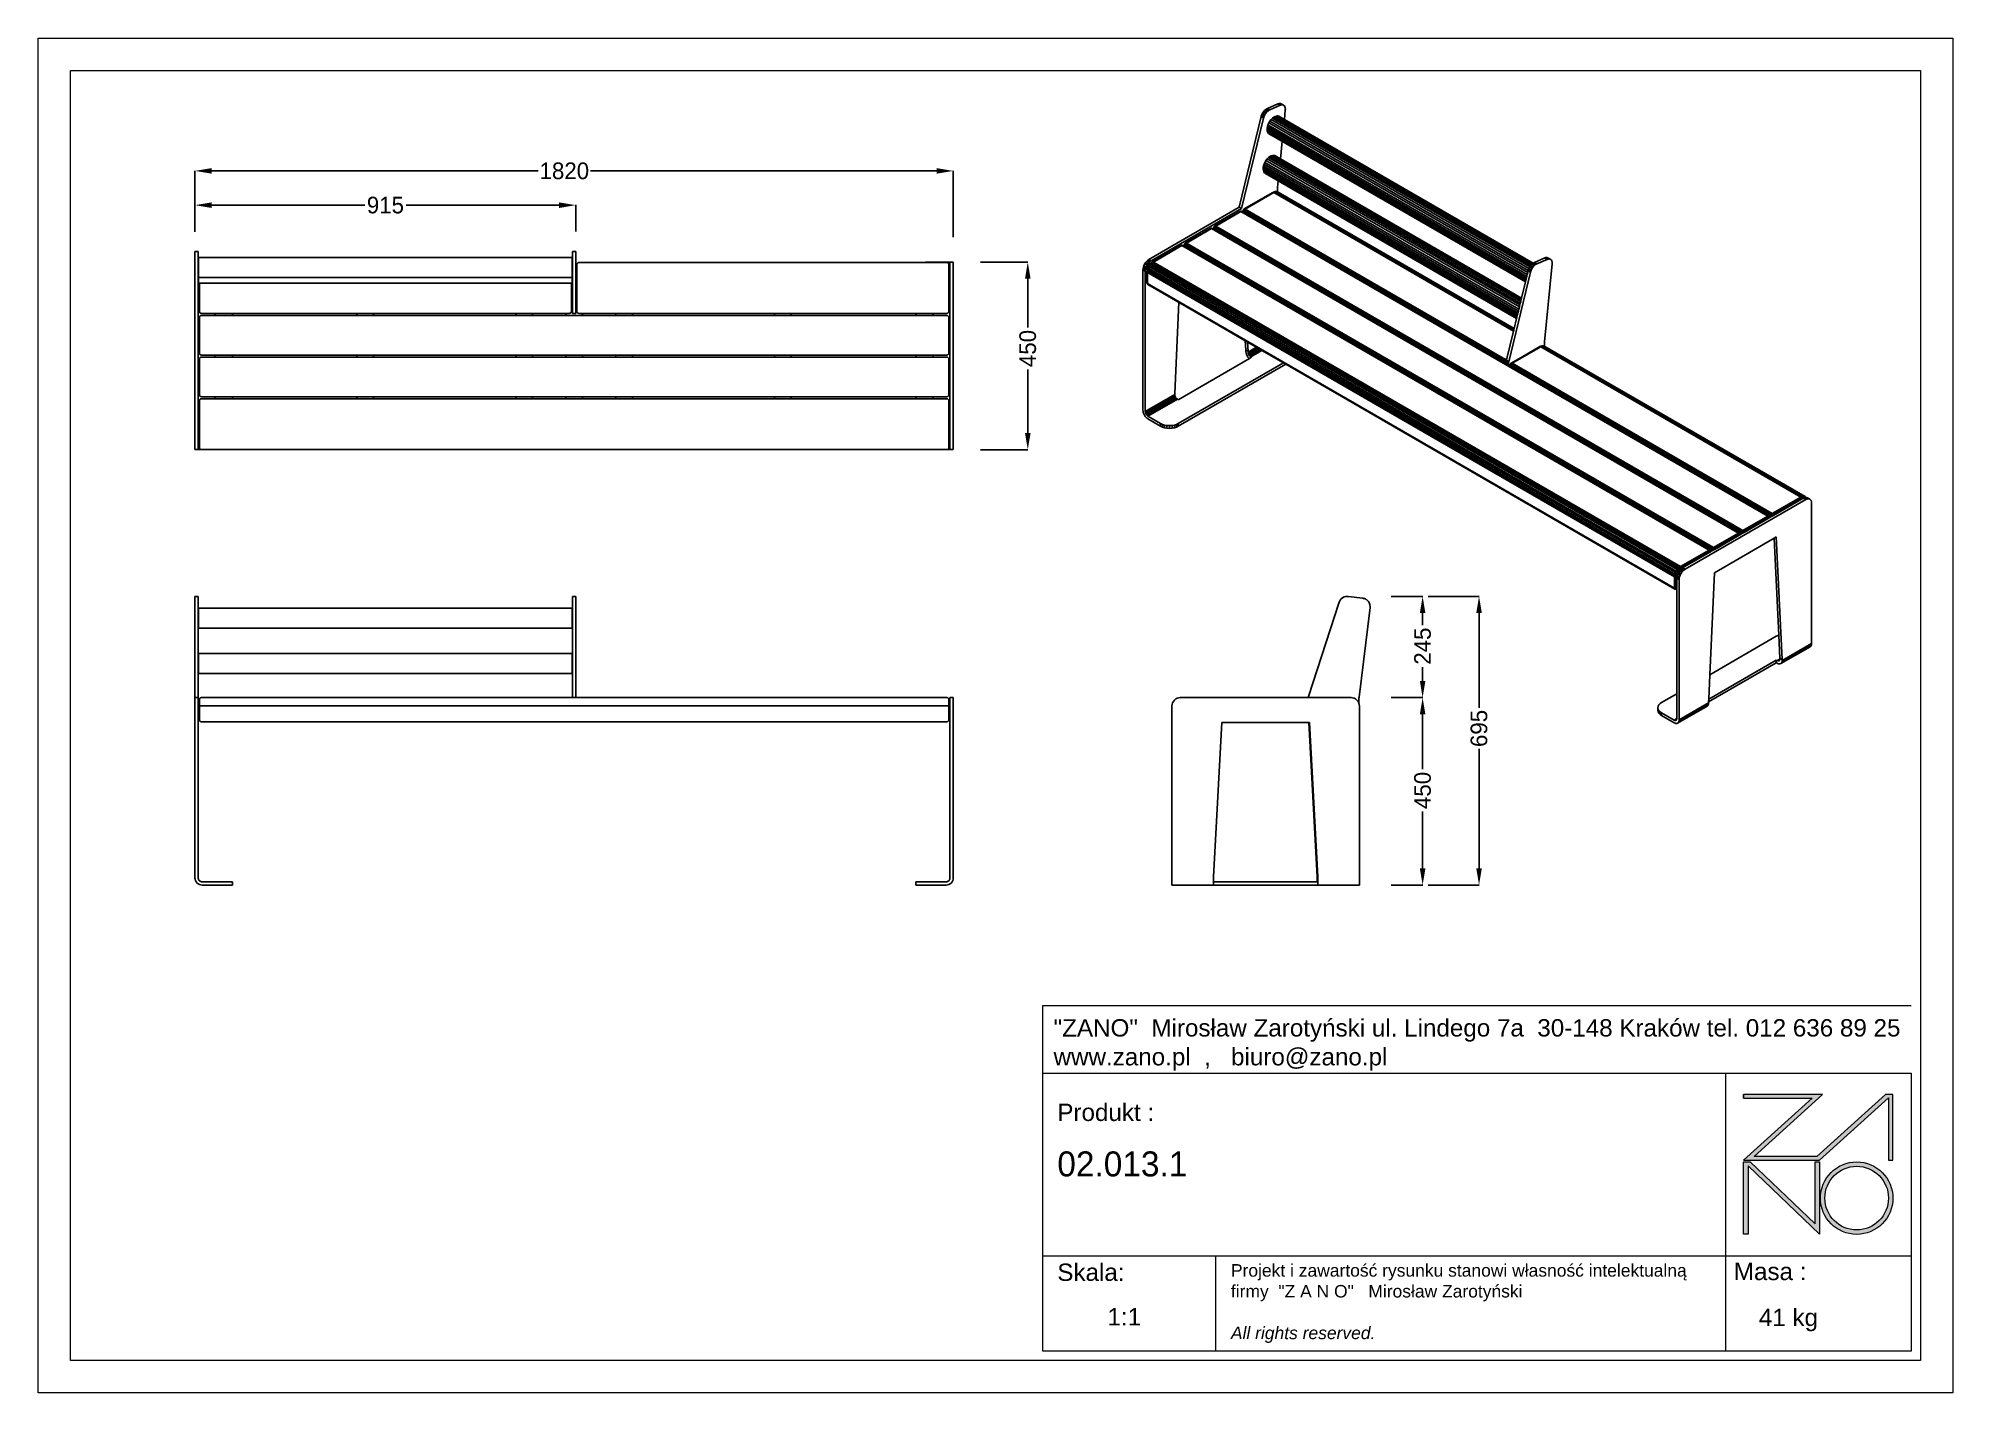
# Model space of a CAD drawing. Header units: millimetres. Extents: x 153 to 4750, y 92 to 3343.
import ezdxf

# ---------------------------------------------------------------- set-up
doc = ezdxf.new("R2010")
doc.units = ezdxf.units.MM
doc.header["$PDSIZE"] = -1
doc.layers.add('DIMS', color=1, linetype='Continuous')
doc.layers.add('tabelka', color=155, linetype='Continuous')
doc.styles.get("Standard").update_dxf_attribs({"font": 'Gothic.ttf'})
doc.dimstyles.new('ISO-25', dxfattribs={"dimtxt": 2.5, "dimasz": 2.5, "dimexe": 1.25, "dimexo": 0.625, "dimtad": 1, "dimtxsty": 'Standard', "dimcen": 2.5, "dimadec": 0, "dimazin": 0, "dimtfac": 1, "dimtmove": 0, "dimatfit": 3, "dimfxl": 1, "dimarcsym": 0})

msp = doc.modelspace()

# ---------------------------------------------------------------- blocks, each defined once
blk = doc.blocks.new('zano')
at = {"layer": 'Defpoints', "lineweight": 5}
for points in [[(6270.2, 3716.2), (6270.2, 3707.4), (6434.8, 3707.4), (6270.2, 3558.4), (6452.4, 3558.4), (6617.9, 3708.2), (6617.9, 3558.4), (6628.6, 3558.4), (6628.6, 3716.2), (6610.7, 3716.2), (6446.1, 3567.2), (6295.4, 3567.2), (6459.9, 3716.2), (6270.2, 3716.2), (6270.2, 3707.4)], [(6270.2, 3554.4), (6286.2, 3554.4), (6441.7, 3405.6), (6441.7, 3554.4), (6452.4, 3554.4), (6452.4, 3380.5), (6281, 3544.6), (6281, 3380.5), (6270.2, 3380.5)]]:
    blk.add_hatch(color=251, dxfattribs=at).paths.add_polyline_path(points)
h = blk.add_hatch(color=251, dxfattribs=at)
h.paths.add_polyline_path([(6454.7, 3467.4, 1), (6628.6, 3467.4, 1)])
h.paths.add_polyline_path([(6617.9, 3467.4, -1), (6465.4, 3467.4, -1)], flags=16)
at = {"layer": 'Defpoints', "color": 251, "lineweight": 5}
blk.add_lwpolyline([(6434.8, 3707.4), (6270.2, 3558.4), (6452.4, 3558.4), (6617.9, 3708.2), (6617.9, 3558.4), (6628.6, 3558.4), (6628.6, 3716.2), (6610.7, 3716.2), (6446.1, 3567.2), (6295.4, 3567.2), (6459.9, 3716.2), (6270.2, 3716.2), (6270.2, 3707.4), (6432.1, 3707.4)], dxfattribs=at)
for points in [[(6270.2, 3716.2), (6270.2, 3707.4), (6434.8, 3707.4), (6270.2, 3558.4), (6452.4, 3558.4), (6617.9, 3708.2), (6617.9, 3558.4), (6628.6, 3558.4), (6628.6, 3716.2), (6610.7, 3716.2), (6446.1, 3567.2), (6295.4, 3567.2), (6459.9, 3716.2), (6270.2, 3716.2), (6270.2, 3707.4)], [(6270.2, 3554.4), (6286.2, 3554.4), (6441.7, 3405.6), (6441.7, 3554.4), (6452.4, 3554.4), (6452.4, 3380.5), (6281, 3544.6), (6281, 3380.5), (6270.2, 3380.5)]]:
    blk.add_lwpolyline(points, close=True, dxfattribs=at)
for radius in [87, 76.3]:
    blk.add_circle((6541.7, 3467.4), radius, dxfattribs=at)
blk = doc.blocks.new('TABELA')
at = {"layer": 'tabelka', "lineweight": 5}
for p, q in [((4587.4, 3929.4), (6672.4, 3929.4)), ((4587.4, 3767.6), (4587.4, 3929.4)), ((4587.4, 3929.4), (6672.4, 3929.4)), ((6226.5, 3767.6), (6226.5, 3329)), ((4587.4, 3329), (6672.4, 3329)), ((5001.6, 3329), (5001.6, 3100.4)), ((6226.5, 3329), (6226.5, 3100.4))]:
    blk.add_line(p, q, dxfattribs=at)
blk.add_lwpolyline([(4587.4, 3767.6), (6672.4, 3767.6), (6672.4, 3100.4), (4587.4, 3100.4)], close=True, dxfattribs=at)
blk.add_blockref('zano', (0, 0))
at = {"layer": 'tabelka', "lineweight": 5, "attachment_point": 1}
for s, insert, char_height, width in [('{\\fArial|b0|i0|c238|p34;"ZANO"  Mirosław Zarotyński ul. Lindego 7a  30-148 Kraków tel. 012 636 89 25\\Pwww.zano.pl  ,   biuro@zano.pl}', (4613, 3896.9), 41.595, 2040.38), ('{\\fArial|b0|i0|c238|p34;Produkt : }', (4622, 3694.1), 41.595, 265.273), ('{\\fCentury Gothic|b0|i0|c238|p34;02.013.1}', (4622, 3579.5), 60, 849.376), ('{\\fArial|b0|i0|c238|p34;Skala: }', (4622, 3310.3), 41.595, 191.675), ('{\\fArial|b0|i0|c238|p34;Masa :}', (6246.7, 3312.2), 41.595, 200.457), ('{\\fArial|b0|i0|c238|p34;1:1}', (4742.5, 3203.5), 41.595, 42.482), ('{\\fArial|b0|i0|c238|p34;41 kg}', (6306.7, 3201.8), 41.595, 290.547)]:
    blk.add_mtext(s, dxfattribs=dict(at, insert=insert, char_height=char_height, width=width))
at = {"layer": 'tabelka', "color": 1, "lineweight": 5, "insert": (5038.9, 3308.9), "char_height": 30, "width": 1186.12, "attachment_point": 1}
blk.add_mtext('{\\fArial|b0|i0|c0|p34;Projekt i zawartość rysunku stanowi własność intelektualną firmy \\fArial|b0|i0|c238|p34; "Z A N O"   Mirosław Zarotyński\\fArial|b0|i1|c238|p34;\\P\\PAll rights reserved.}', dxfattribs=at)
blk = doc.blocks.new('*D11')
at = {"layer": 'Defpoints', "color": 0, "transparency": 16777216}
for p in [(2350, 3024.4), (529, 2877.9), (2350, 2864.8)]:
    blk.add_point(p, dxfattribs=at)
at = {"layer": 'DIMS', "color": 0, "lineweight": -2, "transparency": 16777216}
for p, q in [((529, 2878.4), (529, 3024.9)), ((569, 3024.4), (1353.1, 3024.4)), ((2310, 3024.4), (1478.9, 3024.4)), ((2350, 2865.3), (2350, 3024.9))]:
    blk.add_line(p, q, dxfattribs=at)
at = {"layer": 'DIMS', "color": 0, "transparency": 16777216}
for points in [[(569, 3031.1), (569, 3017.8), (529, 3024.4)], [(2310, 3031.1), (2310, 3017.8), (2350, 3024.4)]]:
    blk.add_solid(points, dxfattribs=at)
at = {"layer": 'DIMS', "color": 0, "transparency": 16777216, "insert": (1416, 3024.4), "char_height": 40, "attachment_point": 5}
blk.add_mtext('1820', dxfattribs=at)
blk = doc.blocks.new('*D12')
at = {"layer": 'Defpoints', "color": 0, "transparency": 16777216}
for p in [(2415.2, 2805.5), (2415.2, 2355.2), (2529, 2355.2)]:
    blk.add_point(p, dxfattribs=at)
at = {"layer": 'DIMS', "color": 0, "lineweight": -2, "transparency": 16777216}
for p, q in [((2415.7, 2805.5), (2529.5, 2805.5)), ((2529, 2765.5), (2529, 2648.8)), ((2529, 2395.2), (2529, 2547.4)), ((2415.7, 2355.2), (2529.5, 2355.2))]:
    blk.add_line(p, q, dxfattribs=at)
at = {"layer": 'DIMS', "color": 0, "transparency": 16777216}
for points in [[(2522.3, 2765.5), (2535.7, 2765.5), (2529, 2805.5)], [(2522.3, 2395.2), (2535.7, 2395.2), (2529, 2355.2)]]:
    blk.add_solid(points, dxfattribs=at)
at = {"layer": 'DIMS', "color": 0, "transparency": 16777216, "insert": (2529, 2598.1), "char_height": 40, "attachment_point": 5, "rotation": 90}
blk.add_mtext('450', dxfattribs=at)
blk = doc.blocks.new('*D13')
at = {"layer": 'Defpoints', "color": 0, "transparency": 16777216}
for p in [(1443.5, 2942.2), (529, 2878.4), (1443.5, 2878.4)]:
    blk.add_point(p, dxfattribs=at)
at = {"layer": 'DIMS', "color": 0, "lineweight": -2, "transparency": 16777216}
for p, q in [((529, 2878.9), (529, 2942.7)), ((1443.5, 2878.9), (1443.5, 2942.7)), ((569, 2942.2), (936.5, 2942.2)), ((1403.5, 2942.2), (1036, 2942.2))]:
    blk.add_line(p, q, dxfattribs=at)
at = {"layer": 'DIMS', "color": 0, "transparency": 16777216}
for points in [[(569, 2948.8), (569, 2935.5), (529, 2942.2)], [(1403.5, 2948.8), (1403.5, 2935.5), (1443.5, 2942.2)]]:
    blk.add_solid(points, dxfattribs=at)
at = {"layer": 'DIMS', "color": 0, "transparency": 16777216, "insert": (986.3, 2942.2), "char_height": 40, "attachment_point": 5}
blk.add_mtext('915', dxfattribs=at)
blk = doc.blocks.new('*D14')
at = {"layer": 'Defpoints', "color": 0, "transparency": 16777216}
for p in [(3490.3, 2003.3), (3490.3, 1310.2), (3612.7, 1310.2)]:
    blk.add_point(p, dxfattribs=at)
at = {"layer": 'DIMS', "color": 0, "lineweight": -2, "transparency": 16777216}
for p, q in [((3490.8, 2003.3), (3613.2, 2003.3)), ((3612.7, 1963.3), (3612.7, 1735.4)), ((3612.7, 1350.2), (3612.7, 1637)), ((3490.8, 1310.2), (3613.2, 1310.2))]:
    blk.add_line(p, q, dxfattribs=at)
at = {"layer": 'DIMS', "color": 0, "transparency": 16777216}
for points in [[(3606.1, 1963.3), (3619.4, 1963.3), (3612.7, 2003.3)], [(3606.1, 1350.2), (3619.4, 1350.2), (3612.7, 1310.2)]]:
    blk.add_solid(points, dxfattribs=at)
at = {"layer": 'DIMS', "color": 0, "transparency": 16777216, "insert": (3612.7, 1686.2), "char_height": 40, "attachment_point": 5, "rotation": 90}
blk.add_mtext('695', dxfattribs=at)
blk = doc.blocks.new('*D15')
at = {"layer": 'Defpoints', "color": 0, "transparency": 16777216}
for p in [(3400.8, 2003.3), (3400.8, 1760.2), (3477.2, 1760.2)]:
    blk.add_point(p, dxfattribs=at)
at = {"layer": 'DIMS', "color": 0, "lineweight": -2, "transparency": 16777216}
for p, q in [((3401.3, 2003.3), (3477.7, 2003.3)), ((3477.2, 1963.3), (3477.2, 1934.1)), ((3477.2, 1800.2), (3477.2, 1833.6)), ((3401.3, 1760.2), (3477.7, 1760.2))]:
    blk.add_line(p, q, dxfattribs=at)
at = {"layer": 'DIMS', "color": 0, "transparency": 16777216}
for points in [[(3470.6, 1963.3), (3483.9, 1963.3), (3477.2, 2003.3)], [(3470.6, 1800.2), (3483.9, 1800.2), (3477.2, 1760.2)]]:
    blk.add_solid(points, dxfattribs=at)
at = {"layer": 'DIMS', "color": 0, "transparency": 16777216, "insert": (3477.2, 1883.8), "char_height": 40, "attachment_point": 5, "rotation": 90}
blk.add_mtext('245', dxfattribs=at)
blk = doc.blocks.new('*D16')
at = {"layer": 'Defpoints', "color": 0, "transparency": 16777216}
for p in [(3400.8, 1760.2), (3400.8, 1310.2), (3477.2, 1310.2)]:
    blk.add_point(p, dxfattribs=at)
at = {"layer": 'DIMS', "color": 0, "lineweight": -2, "transparency": 16777216}
for p, q in [((3401.3, 1760.2), (3477.7, 1760.2)), ((3477.2, 1720.2), (3477.2, 1588.1)), ((3477.2, 1350.2), (3477.2, 1486.7)), ((3401.3, 1310.2), (3477.7, 1310.2))]:
    blk.add_line(p, q, dxfattribs=at)
at = {"layer": 'DIMS', "color": 0, "transparency": 16777216}
for points in [[(3470.6, 1720.2), (3483.9, 1720.2), (3477.2, 1760.2)], [(3470.6, 1350.2), (3483.9, 1350.2), (3477.2, 1310.2)]]:
    blk.add_solid(points, dxfattribs=at)
at = {"layer": 'DIMS', "color": 0, "transparency": 16777216, "insert": (3477.2, 1537.4), "char_height": 40, "attachment_point": 5, "rotation": 90}
blk.add_mtext('450', dxfattribs=at)

# ---------------------------------------------------------------- dimensions: what is measured, and where the dimension line sits
at = {"layer": 'DIMS'}
for base, p1, p2, text, picture, middle in [((2350, 3024.4), (529, 2877.9), (2350, 2864.8), '1820', '*D11', (1416, 3024.4)), ((1443.5, 2942.2), (529, 2878.4), (1443.5, 2878.4), '915', '*D13', (986.3, 2942.2))]:
    dim = msp.add_linear_dim(base=base, p1=p1, p2=p2, text=text, dimstyle='ISO-25', override={"dimtxt": 40, "dimasz": 40, "dimexe": 0.5, "dimexo": 0.5, "dimgap": 6, "dimtad": 0, "dimtih": 1, "dimtoh": 1, "dimdec": 0, "dimzin": 0, "dimadec": 2, "dimtfac": 2, "dimtdec": 1, "dimtzin": 0}, dxfattribs=at)
    dim.commit()
    dim.dimension.update_dxf_attribs({"geometry": picture, "text_midpoint": middle, "dimtype": 160})
for base, p1, p2, text, picture, middle in [((2529, 2355.2), (2415.2, 2805.5), (2415.2, 2355.2), '450', '*D12', (2529, 2598.1)), ((3477.2, 1760.2), (3400.8, 2003.3), (3400.8, 1760.2), '245', '*D15', (3477.2, 1883.8)), ((3612.7, 1310.2), (3490.3, 2003.3), (3490.3, 1310.2), '695', '*D14', (3612.7, 1686.2))]:
    dim = msp.add_linear_dim(base=base, p1=p1, p2=p2, angle=270, text=text, dimstyle='ISO-25', override={"dimtxt": 40, "dimasz": 40, "dimexe": 0.5, "dimexo": 0.5, "dimgap": 6, "dimtad": 0, "dimtih": 1, "dimtoh": 1, "dimdec": 0, "dimzin": 0, "dimadec": 2, "dimtfac": 2, "dimtdec": 1, "dimtzin": 0}, dxfattribs=at)
    dim.commit()
    dim.dimension.update_dxf_attribs({"geometry": picture, "text_midpoint": middle, "dimtype": 160, "text_rotation": 90})
dim = msp.add_linear_dim(base=(3477.2, 1310.2), p1=(3400.8, 1760.2), p2=(3400.8, 1310.2), angle=270, dimstyle='ISO-25', override={"dimtxt": 40, "dimasz": 40, "dimexe": 0.5, "dimexo": 0.5, "dimgap": 6, "dimtad": 0, "dimtih": 1, "dimtoh": 1, "dimdec": 0, "dimzin": 0, "dimadec": 2, "dimtfac": 2, "dimtdec": 1, "dimtzin": 0}, dxfattribs=at)
dim.commit()
dim.dimension.update_dxf_attribs({"geometry": '*D16', "text_midpoint": (3477.2, 1537.4), "dimtype": 160, "text_rotation": 90})

# ---------------------------------------------------------------- linework, layer by layer
for p, q in [((3100.4, 3172), (3103, 3173.7)), ((3103, 3173.7), (3104.7, 3174.6)), ((3103, 3173.7), (3108.6, 3170.5)), ((3104.7, 3174.6), (3129.6, 3185.5)), ((3110.3, 3171.3), (3104.7, 3174.6)), ((3135.2, 3182.2), (3110.3, 3171.3)), ((3129.6, 3185.5), (3130.4, 3185.8)), ((3135.2, 3182.2), (3129.6, 3185.5)), ((3130.4, 3185.8), (3133, 3186.4)), ((3136.1, 3182.5), (3130.4, 3185.8)), ((3133, 3186.4), (3135.6, 3186.4)), ((3138.7, 3183.2), (3133, 3186.4)), ((3136.1, 3182.5), (3135.2, 3182.2)), ((3135.6, 3186.4), (3137.8, 3185.6)), ((3141.2, 3183.1), (3135.6, 3186.4)), ((3138.7, 3183.2), (3136.1, 3182.5)), ((3143.5, 3182.3), (3137.8, 3185.6)), ((3141.2, 3183.1), (3138.7, 3183.2)), ((3143.5, 3182.3), (3141.2, 3183.1)), ((3145.3, 3180.8), (3143.5, 3182.3)), ((3146.6, 3178.6), (3145.3, 3180.8)), ((3147.4, 3176), (3146.6, 3178.6)), ((3147.6, 3173.1), (3147.4, 3176)), ((3147.6, 3173.1), (3147.5, 3171.1)), ((3036.8, 2937), (3089.5, 3154.7)), ((3095.2, 3151.4), (3042.5, 2933.8)), ((3089.5, 3154.7), (3089.8, 3155.8)), ((3095.2, 3151.4), (3089.5, 3154.7)), ((3089.8, 3155.8), (3091.1, 3159.5)), ((3089.8, 3155.8), (3095.5, 3152.6)), ((3091.1, 3159.5), (3093, 3163.2)), ((3091.1, 3159.5), (3096.8, 3156.2)), ((3093, 3163.2), (3095.2, 3166.6)), ((3093, 3163.2), (3098.6, 3159.9)), ((3095.2, 3166.6), (3097.7, 3169.6)), ((3095.2, 3166.6), (3100.9, 3163.3)), ((3095.5, 3152.6), (3095.2, 3151.4)), ((3096.8, 3156.2), (3095.5, 3152.6)), ((3098.6, 3159.9), (3096.8, 3156.2)), ((3097.7, 3169.6), (3100.4, 3172)), ((3097.7, 3169.6), (3103.4, 3166.3)), ((3100.9, 3163.3), (3098.6, 3159.9)), ((3100.4, 3172), (3106, 3168.7)), ((3103.4, 3166.3), (3100.9, 3163.3)), ((3106, 3168.7), (3103.4, 3166.3)), ((3103.8, 3127), (3103.7, 3123.3)), ((3104.4, 3130.9), (3103.8, 3127)), ((3103.8, 3127), (3726.4, 2767.6)), ((3105.7, 3135.2), (3104.4, 3130.9)), ((3727.3, 2771.3), (3104.4, 3130.9)), ((3107.7, 3139.6), (3105.7, 3135.2)), ((3728.3, 2775.7), (3105.7, 3135.2)), ((3108.6, 3170.5), (3106, 3168.7)), ((3110.2, 3143.9), (3107.7, 3139.6)), ((3729.5, 2780.6), (3107.7, 3139.6)), ((3110.3, 3171.3), (3108.6, 3170.5)), ((3113.2, 3147.7), (3110.2, 3143.9)), ((3730.8, 2785.6), (3110.2, 3143.9)), ((3116.4, 3151), (3113.2, 3147.7)), ((3732.5, 2790.2), (3113.2, 3147.7)), ((3119.7, 3153.5), (3116.4, 3151)), ((3734.6, 2794.1), (3116.4, 3151)), ((3122.8, 3155.2), (3119.7, 3153.5)), ((3736.8, 2797.2), (3119.7, 3153.5)), ((3125.9, 3156.2), (3122.8, 3155.2)), ((3738.8, 2799.5), (3122.8, 3155.2)), ((3128.9, 3156.4), (3125.9, 3156.2)), ((3740.6, 2801.2), (3125.9, 3156.2)), ((3742.1, 2802.4), (3128.9, 3156.4)), ((3131.7, 3155.8), (3128.9, 3156.4)), ((3145.2, 3148), (3131.7, 3155.8)), ((3145.2, 3148), (3147.5, 3171.1)), ((3742.9, 2803), (3145.2, 3148)), ((3725.6, 2764.3), (3103.7, 3123.3)), ((3103.7, 3123.3), (3104.2, 3119.9)), ((3724.9, 2761.5), (3104.2, 3119.9)), ((3104.2, 3119.9), (3105.4, 3116.8)), ((3724.4, 2759.5), (3105.4, 3116.8)), ((3105.4, 3116.8), (3107.3, 3114.5)), ((3724.1, 2758.3), (3107.3, 3114.5)), ((3107.3, 3114.5), (3109.7, 3113)), ((3140, 3095.5), (3109.7, 3113)), ((3135.7, 3053.4), (3140, 3095.5)), ((3724.1, 2758.2), (3140, 3095.5)), ((3095, 3036.3), (3094.3, 3032.4)), ((3096.3, 3040.6), (3095, 3036.3)), ((3095, 3036.3), (3706, 2683.5)), ((3098.2, 3045), (3096.3, 3040.6)), ((3096.3, 3040.6), (3707.1, 2687.9)), ((3100.7, 3049.2), (3098.2, 3045)), ((3098.2, 3045), (3708.3, 2692.7)), ((3103.7, 3053.1), (3100.7, 3049.2)), ((3100.7, 3049.2), (3709.5, 2697.8)), ((3106.9, 3056.4), (3103.7, 3053.1)), ((3103.7, 3053.1), (3710.7, 2702.7)), ((3110.2, 3058.9), (3106.9, 3056.4)), ((3106.9, 3056.4), (3711.8, 2707.2)), ((3113.3, 3060.5), (3110.2, 3058.9)), ((3110.2, 3058.9), (3712.7, 2711)), ((3116.4, 3061.5), (3113.3, 3060.5)), ((3113.3, 3060.5), (3713.4, 2714.1)), ((3119.4, 3061.8), (3116.4, 3061.5)), ((3116.4, 3061.5), (3714, 2716.5)), ((3119.4, 3061.8), (3714.4, 2718.3)), ((3122.3, 3061.2), (3119.4, 3061.8)), ((3122.3, 3061.2), (3135.7, 3053.4)), ((3135.7, 3053.4), (3714.7, 2719.2)), ((3094.3, 3032.4), (3094.2, 3028.7)), ((3094.2, 3028.7), (3704.3, 2676.5)), ((3094.2, 3028.7), (3094.7, 3025.3)), ((3094.3, 3032.4), (3705.1, 2679.7)), ((3094.7, 3025.3), (3703.6, 2673.7)), ((3094.7, 3025.3), (3095.9, 3022.2)), ((3095.9, 3022.2), (3703.1, 2671.6)), ((3095.9, 3022.2), (3097.8, 3019.9)), ((3097.8, 3019.9), (3702.9, 2670.5)), ((3097.8, 3019.9), (3100.2, 3018.3)), ((3100.2, 3018.3), (3130.5, 3000.9)), ((3128.8, 2984.6), (3130.5, 3000.9)), ((3130.5, 3000.9), (3702.9, 2670.4)), ((3117.4, 2972.6), (3048.8, 2933)), ((3118, 2972.8), (3049.4, 2933.2)), ((3118.6, 2972.8), (3050, 2933.2)), ((3119.3, 2972.6), (3050.7, 2933)), ((3119.9, 2972.3), (3051.3, 2932.7)), ((3117.4, 2972.6), (3119.8, 2973.7)), ((3118, 2972.8), (3117.4, 2972.6)), ((3118, 2972.8), (3120.4, 2974)), ((3118.6, 2972.8), (3118, 2972.8)), ((3118.6, 2972.8), (3121.1, 2974)), ((3119.3, 2972.6), (3118.6, 2972.8)), ((3119.3, 2972.6), (3121.8, 2973.8)), ((3119.9, 2972.3), (3119.3, 2972.6)), ((3120.4, 2974), (3119.8, 2973.7)), ((3119.9, 2972.3), (3122.5, 2973.6)), ((3695.5, 2640), (3119.9, 2972.3)), ((3120.4, 2974), (3123, 2974.6)), ((3121.1, 2974), (3120.4, 2974)), ((3121.1, 2974), (3123.7, 2974.6)), ((3121.8, 2973.8), (3121.1, 2974)), ((3124.4, 2974.5), (3121.8, 2973.8)), ((3122.5, 2973.6), (3121.8, 2973.8)), ((3122.5, 2973.6), (3125.1, 2974.2)), ((3696.1, 2642.4), (3122.5, 2973.6)), ((3123.7, 2974.6), (3123, 2974.6)), ((3124.4, 2974.5), (3123.7, 2974.6)), ((3123.7, 2974.6), (3126.2, 2974.6)), ((3125.1, 2974.2), (3124.4, 2974.5)), ((3127, 2974.4), (3124.4, 2974.5)), ((3125.1, 2974.2), (3127.6, 2974.1)), ((3696.5, 2644.3), (3125.1, 2974.2)), ((3127, 2974.4), (3126.2, 2974.6)), ((3127.6, 2974.1), (3127, 2974.4)), ((3128.7, 2973.8), (3127, 2974.4)), ((3127.6, 2974.1), (3129.9, 2973.3)), ((3696.8, 2645.5), (3127.6, 2974.1)), ((3128.7, 2982.6), (3128.8, 2984.6)), ((3128.7, 2982.6), (3128.7, 2973.8)), ((3129.2, 2973.6), (3128.7, 2973.8)), ((3129.9, 2973.3), (3129.2, 2973.6)), ((3696.9, 2646), (3129.9, 2973.3)), ((2819.7, 2811.7), (3036.8, 2937)), ((3042.5, 2933.8), (2825.4, 2808.4)), ((3038.2, 2926.9), (2978.1, 2892.2)), ((3038.8, 2927.1), (2978.7, 2892.4)), ((3039.4, 2927.1), (2979.3, 2892.4)), ((3040.1, 2926.9), (2980, 2892.2)), ((3040.7, 2926.6), (2980.6, 2891.9)), ((3042.5, 2933.8), (3036.8, 2937)), ((3038.8, 2927.1), (3038.2, 2926.9)), ((3038.2, 2926.9), (3038.7, 2927.1)), ((3039.3, 2927.3), (3038.7, 2927.1)), ((3038.8, 2927.1), (3039.3, 2927.3)), ((3039.4, 2927.1), (3038.8, 2927.1)), ((3039.3, 2927.3), (3039.9, 2927.5)), ((3040, 2927.4), (3039.3, 2927.3)), ((3039.4, 2927.1), (3040, 2927.4)), ((3040.1, 2926.9), (3039.4, 2927.1)), ((3040.6, 2927.5), (3039.9, 2927.5)), ((3040, 2927.4), (3040.6, 2927.5)), ((3040.7, 2927.2), (3040, 2927.4)), ((3040.1, 2926.9), (3040.7, 2927.2)), ((3040.7, 2926.6), (3040.1, 2926.9)), ((3041.3, 2927.4), (3040.6, 2927.5)), ((3040.6, 2927.5), (3041.2, 2927.5)), ((3041.3, 2927.4), (3040.7, 2927.2)), ((3041.3, 2926.9), (3040.7, 2927.2)), ((3040.7, 2926.6), (3041.3, 2926.9)), ((4306.4, 2195.9), (3040.7, 2926.6)), ((3042, 2927.4), (3041.2, 2927.5)), ((3042, 2927.1), (3041.3, 2927.4)), ((3042, 2927.4), (3041.3, 2927.4)), ((3041.3, 2926.9), (3042, 2927.1)), ((3041.3, 2926.9), (4307.1, 2196.2)), ((3042.6, 2927.1), (3042, 2927.4)), ((3042.5, 2927.2), (3042, 2927.4)), ((3042, 2927.1), (3042.6, 2927.1)), ((3042, 2927.1), (4307.7, 2196.3)), ((3043.2, 2926.9), (3042.5, 2927.2)), ((3042.6, 2927.1), (3043.2, 2926.9)), ((3042.6, 2927.1), (4308.4, 2196.3)), ((3043.2, 2926.9), (3046.3, 2925.1)), ((3046.3, 2928.7), (3046.4, 2929.2)), ((3046.4, 2928.1), (3046.3, 2928.7)), ((3046.3, 2928.7), (3046.3, 2925.1)), ((3046.3, 2925.1), (3046.4, 2925)), ((3046.4, 2929.7), (3046.5, 2929.8)), ((3046.4, 2929.2), (3046.4, 2929.7)), ((3046.5, 2928.7), (3046.4, 2929.2)), ((3046.4, 2928.1), (3046.5, 2928.7)), ((3046.7, 2927.5), (3046.4, 2928.1)), ((3046.4, 2928.1), (3046.4, 2925)), ((3046.4, 2925), (3046.7, 2924.8)), ((3046.5, 2929.8), (3046.7, 2930.5)), ((3046.5, 2929.8), (3046.6, 2930.1)), ((3046.6, 2929.4), (3046.5, 2929.8)), ((3046.5, 2928.7), (3046.6, 2929.4)), ((3046.8, 2928.2), (3046.5, 2928.7)), ((3046.6, 2930.1), (3046.7, 2930.7)), ((3046.6, 2929.4), (3046.9, 2930.2)), ((3047, 2929), (3046.6, 2929.4)), ((3046.7, 2930.7), (3047, 2931.2)), ((3046.7, 2930.5), (3047, 2931.1)), ((3046.7, 2930.5), (3046.7, 2930.7)), ((3046.9, 2930.2), (3046.7, 2930.5)), ((3046.7, 2927.5), (3046.8, 2928.2)), ((3047.2, 2927), (3046.7, 2927.5)), ((3046.7, 2927.5), (3046.7, 2924.8)), ((3046.7, 2924.8), (3047.2, 2924.6)), ((3046.8, 2928.2), (3047, 2929)), ((3047.2, 2927.8), (3046.8, 2928.2)), ((3046.9, 2930.2), (3047.3, 2931)), ((3047.3, 2929.9), (3046.9, 2930.2)), ((3047, 2931.1), (3047.4, 2931.7)), ((3047, 2931.2), (3047.3, 2931.6)), ((3047, 2931.1), (3047, 2931.2)), ((3047.3, 2931), (3047, 2931.1)), ((3047, 2929), (3047.3, 2929.9)), ((3047.4, 2928.6), (3047, 2929)), ((3047.4, 2928.6), (3047.2, 2927.8)), ((3047.2, 2927), (3047.2, 2927.8)), ((3047.8, 2927.4), (3047.2, 2927.8)), ((3047.8, 2926.6), (3047.2, 2927)), ((3047.2, 2927), (3047.2, 2924.6)), ((3047.2, 2924.6), (3047.8, 2924.2)), ((3047.3, 2931.6), (3047.6, 2932)), ((3047.4, 2931.7), (3047.3, 2931.6)), ((3047.3, 2931), (3047.8, 2931.7)), ((3047.7, 2930.7), (3047.3, 2931)), ((3047.3, 2929.9), (3047.7, 2930.7)), ((3047.8, 2929.5), (3047.3, 2929.9)), ((3047.4, 2931.7), (3047.9, 2932.3)), ((3047.8, 2931.7), (3047.4, 2931.7)), ((3047.8, 2929.5), (3047.4, 2928.6)), ((3048, 2928.3), (3047.4, 2928.6)), ((3047.9, 2932.3), (3047.6, 2932)), ((3047.7, 2930.7), (3048.2, 2931.5)), ((3048.2, 2930.4), (3047.7, 2930.7)), ((3047.8, 2931.7), (3048.3, 2932.3)), ((3048.2, 2931.5), (3047.8, 2931.7)), ((3048.2, 2930.4), (3047.8, 2929.5)), ((3048.4, 2929.2), (3047.8, 2929.5)), ((3047.8, 2927.4), (3048, 2928.3)), ((3047.8, 2926.6), (3047.8, 2927.4)), ((3047.8, 2927.4), (3672.6, 2566.7)), ((3672.5, 2565.9), (3047.8, 2926.6)), ((3047.8, 2926.6), (3047.8, 2924.2)), ((3047.8, 2924.2), (3672.5, 2563.5)), ((3047.9, 2932.3), (3048, 2932.4)), ((3048.3, 2932.3), (3047.9, 2932.3)), ((3048, 2932.4), (3048.4, 2932.7)), ((3048, 2928.3), (3048.4, 2929.2)), ((3048, 2928.3), (3672.8, 2567.6)), ((3048.2, 2931.5), (3048.8, 2932.2)), ((3048.8, 2931.3), (3048.2, 2931.5)), ((3048.8, 2931.3), (3048.2, 2930.4)), ((3048.8, 2930.1), (3048.2, 2930.4)), ((3048.3, 2932.3), (3048.8, 2932.8)), ((3048.8, 2932.2), (3048.3, 2932.3)), ((3048.8, 2933), (3048.4, 2932.7)), ((3048.4, 2932.7), (3048.8, 2932.8)), ((3048.4, 2929.2), (3048.8, 2930.1)), ((3048.4, 2929.2), (3673.1, 2568.5)), ((3048.8, 2933), (3049.4, 2933.2)), ((3049.4, 2933.2), (3048.8, 2932.8)), ((3048.8, 2932.8), (3049.4, 2932.8)), ((3048.8, 2932.2), (3049.4, 2932.8)), ((3049.4, 2932), (3048.8, 2932.2)), ((3049.4, 2932), (3048.8, 2931.3)), ((3049.4, 2931), (3048.8, 2931.3)), ((3048.8, 2930.1), (3049.4, 2931)), ((3048.8, 2930.1), (3673.5, 2569.4)), ((3049.4, 2933.2), (3050, 2933.2)), ((3050, 2933.2), (3049.4, 2932.8)), ((3049.4, 2932.8), (3050, 2932.6)), ((3050, 2932.6), (3049.4, 2932)), ((3050, 2931.7), (3049.4, 2932)), ((3049.4, 2931), (3050, 2931.7)), ((3049.4, 2931), (3674.1, 2570.3)), ((3050, 2933.2), (3050.7, 2933)), ((3050.7, 2933), (3050, 2932.6)), ((3050.7, 2932.3), (3050, 2932.6)), ((3050, 2931.7), (3050.7, 2932.3)), ((3050, 2931.7), (3674.7, 2571)), ((3050.7, 2933), (3051.3, 2932.7)), ((3050.7, 2932.3), (3051.3, 2932.7)), ((3050.7, 2932.3), (3675.4, 2571.6)), ((3051.3, 2932.7), (3676, 2572.1)), ((2906, 2850.1), (2906.5, 2850.6)), ((2906.5, 2850.6), (2906.2, 2850.4)), ((2906.3, 2850), (2906.9, 2850.7)), ((2906.9, 2850.7), (2906.5, 2850.6)), ((2906.5, 2850.6), (2906.6, 2850.7)), ((2906.6, 2850.7), (2906.9, 2851)), ((2906.8, 2849.9), (2907.4, 2850.6)), ((2907.4, 2851.3), (2906.9, 2851)), ((2906.9, 2851), (2907.4, 2851.2)), ((2906.9, 2850.7), (2907.4, 2851.2)), ((2907.4, 2850.6), (2906.9, 2850.7)), ((2907.4, 2851.3), (2967.5, 2886)), ((2907.4, 2851.3), (2908, 2851.5)), ((2908, 2851.5), (2907.4, 2851.2)), ((2907.4, 2851.2), (2908, 2851.1)), ((2907.4, 2850.6), (2908, 2851.1)), ((2908, 2850.4), (2907.4, 2850.6)), ((2908, 2851.5), (2968.1, 2886.2)), ((2908, 2851.5), (2908.6, 2851.6)), ((2908.6, 2851.6), (2908, 2851.1)), ((2908, 2851.1), (2908.6, 2851)), ((2908.6, 2851), (2908, 2850.4)), ((2908.6, 2851.6), (2968.7, 2886.3)), ((2908.6, 2851.6), (2909.2, 2851.4)), ((2909.2, 2851.4), (2908.6, 2851)), ((2909.2, 2850.6), (2908.6, 2851)), ((2908.6, 2850.1), (2909.2, 2850.6)), ((2909.2, 2851.4), (2969.4, 2886.1)), ((2909.2, 2851.4), (2909.9, 2851.1)), ((2909.2, 2850.6), (2909.9, 2851.1)), ((2909.2, 2850.6), (4175, 2119.9)), ((2970, 2885.8), (2909.9, 2851.1)), ((2909.9, 2851.1), (4175.6, 2120.3)), ((2967.9, 2886.3), (2967.5, 2886)), ((2968.1, 2886.2), (2967.5, 2886)), ((2968.6, 2886.5), (2967.9, 2886.3)), ((2968.6, 2886.5), (2968.1, 2886.2)), ((2968.7, 2886.3), (2968.1, 2886.2)), ((2968.6, 2886.5), (2969.1, 2886.6)), ((2969.3, 2886.5), (2968.6, 2886.5)), ((2969.3, 2886.5), (2968.7, 2886.3)), ((2969.4, 2886.1), (2968.7, 2886.3)), ((2969.9, 2886.7), (2969.1, 2886.6)), ((2969.3, 2886.5), (2969.9, 2886.7)), ((2970, 2886.4), (2969.3, 2886.5)), ((2970, 2886.4), (2969.4, 2886.1)), ((2970, 2885.8), (2969.4, 2886.1)), ((2970.6, 2886.6), (2969.9, 2886.7)), ((2969.9, 2886.7), (2970.5, 2886.7)), ((2970.6, 2886.6), (2970, 2886.4)), ((2970, 2886.4), (2970.6, 2886.1)), ((2970, 2885.8), (2970.6, 2886.1)), ((4235.7, 2155), (2970, 2885.8)), ((2971.3, 2886.5), (2970.5, 2886.7)), ((2971.3, 2886.5), (2970.6, 2886.6)), ((2970.6, 2886.6), (2971.3, 2886.3)), ((2970.6, 2886.1), (2971.3, 2886.3)), ((2970.6, 2886.1), (4236.4, 2155.3)), ((2971.8, 2886.3), (2971.3, 2886.5)), ((2971.3, 2886.5), (2971.9, 2886.2)), ((2971.3, 2886.3), (2971.9, 2886.2)), ((2971.3, 2886.3), (4237, 2155.5)), ((2971.8, 2886.3), (2972.5, 2886)), ((2971.9, 2886.2), (2972.5, 2886)), ((2971.9, 2886.2), (4237.6, 2155.5)), ((2972.5, 2886), (2975.6, 2884.2)), ((2975.6, 2888.4), (2975.7, 2888.8)), ((2975.6, 2887.8), (2975.6, 2888.4)), ((2975.8, 2887.9), (2975.6, 2888.4)), ((2975.7, 2887.2), (2975.6, 2887.8)), ((2975.6, 2887.8), (2975.6, 2884.2)), ((2975.6, 2884.2), (2975.7, 2884.2)), ((2975.7, 2888.8), (2975.8, 2889)), ((2975.7, 2887.2), (2975.8, 2887.9)), ((2976, 2886.7), (2975.7, 2887.2)), ((2975.7, 2887.2), (2975.7, 2884.2)), ((2975.7, 2884.2), (2976, 2884)), ((2975.8, 2889.3), (2976, 2889.8)), ((2975.8, 2889), (2976, 2889.6)), ((2975.8, 2889), (2975.8, 2889.3)), ((2975.9, 2888.6), (2975.8, 2889)), ((2975.8, 2887.9), (2975.9, 2888.6)), ((2976.1, 2887.4), (2975.8, 2887.9)), ((2975.9, 2888.6), (2976.2, 2889.4)), ((2976.2, 2888.2), (2975.9, 2888.6)), ((2976, 2889.8), (2976.3, 2890.3)), ((2976, 2889.6), (2976.3, 2890.3)), ((2976, 2889.6), (2976, 2889.8)), ((2976.2, 2889.4), (2976, 2889.6)), ((2976, 2886.7), (2976.1, 2887.4)), ((2976.5, 2886.2), (2976, 2886.7)), ((2976, 2886.7), (2976, 2884)), ((2976, 2884), (2976.5, 2883.7)), ((2976.1, 2887.4), (2976.2, 2888.2)), ((2976.5, 2887), (2976.1, 2887.4)), ((2976.2, 2889.4), (2976.6, 2890.2)), ((2976.5, 2889.1), (2976.2, 2889.4)), ((2976.2, 2888.2), (2976.5, 2889.1)), ((2976.7, 2887.8), (2976.2, 2888.2)), ((2976.3, 2890.3), (2976.7, 2890.9)), ((2976.3, 2890.3), (2976.6, 2890.8)), ((2976.3, 2890.3), (2976.3, 2890.3)), ((2976.6, 2890.2), (2976.3, 2890.3)), ((2976.5, 2889.1), (2977, 2889.9)), ((2977, 2888.7), (2976.5, 2889.1)), ((2976.7, 2887.8), (2976.5, 2887)), ((2976.5, 2886.2), (2976.5, 2887)), ((2977.1, 2886.6), (2976.5, 2887)), ((2977.1, 2885.8), (2976.5, 2886.2)), ((2976.5, 2886.2), (2976.5, 2883.7)), ((2976.5, 2883.7), (2977.1, 2883.4)), ((2976.6, 2890.8), (2976.9, 2891.2)), ((2976.7, 2890.9), (2976.6, 2890.8)), ((2976.6, 2890.2), (2977, 2890.9)), ((2977, 2889.9), (2976.6, 2890.2)), ((2976.7, 2890.9), (2977.2, 2891.4)), ((2977, 2890.9), (2976.7, 2890.9)), ((2977, 2888.7), (2976.7, 2887.8)), ((2977.3, 2887.4), (2976.7, 2887.8)), ((2977.2, 2891.4), (2976.9, 2891.2)), ((2977, 2890.9), (2977.6, 2891.5)), ((2977.5, 2890.7), (2977, 2890.9)), ((2977, 2889.9), (2977.5, 2890.7)), ((2977.5, 2889.6), (2977, 2889.9)), ((2977.5, 2889.6), (2977, 2888.7)), ((2977.6, 2888.4), (2977, 2888.7)), ((2977.1, 2886.6), (2977.3, 2887.4)), ((2977.1, 2885.8), (2977.1, 2886.6)), ((2977.1, 2886.6), (4242.8, 2155.8)), ((4242.8, 2155), (2977.1, 2885.8)), ((2977.1, 2885.8), (2977.1, 2883.4)), ((2977.1, 2883.4), (4238.2, 2155.3)), ((2977.6, 2891.5), (2977.2, 2891.4)), ((2977.2, 2891.4), (2977.3, 2891.5)), ((2977.3, 2891.5), (2977.6, 2891.9)), ((2977.3, 2887.4), (2977.6, 2888.4)), ((2977.3, 2887.4), (4243, 2156.7)), ((2977.5, 2890.7), (2978.1, 2891.4)), ((2978.1, 2890.5), (2977.5, 2890.7)), ((2978.1, 2890.5), (2977.5, 2889.6)), ((2978.1, 2889.3), (2977.5, 2889.6)), ((2978.1, 2892.2), (2977.6, 2891.9)), ((2977.6, 2891.9), (2978.1, 2892)), ((2977.6, 2891.5), (2978.1, 2892)), ((2978.1, 2891.4), (2977.6, 2891.5)), ((2977.6, 2888.4), (2978.1, 2889.3)), ((2977.6, 2888.4), (4243.4, 2157.6)), ((2978.1, 2892.2), (2978.7, 2892.4)), ((2978.7, 2892.4), (2978.1, 2892)), ((2978.1, 2892), (2978.7, 2892)), ((2978.1, 2891.4), (2978.7, 2892)), ((2978.7, 2891.2), (2978.1, 2891.4)), ((2978.7, 2891.2), (2978.1, 2890.5)), ((2978.7, 2890.1), (2978.1, 2890.5)), ((2978.1, 2889.3), (2978.7, 2890.1)), ((2978.1, 2889.3), (4243.8, 2158.5)), ((2978.7, 2892.4), (2979.3, 2892.4)), ((2979.3, 2892.4), (2978.7, 2892)), ((2978.7, 2892), (2979.3, 2891.8)), ((2979.3, 2891.8), (2978.7, 2891.2)), ((2979.3, 2890.9), (2978.7, 2891.2)), ((2978.7, 2890.1), (2979.3, 2890.9)), ((2978.7, 2890.1), (4244.4, 2159.4)), ((2979.3, 2892.4), (2980, 2892.2)), ((2980, 2892.2), (2979.3, 2891.8)), ((2980, 2891.5), (2979.3, 2891.8)), ((2979.3, 2890.9), (2980, 2891.5)), ((2979.3, 2890.9), (4245, 2160.1)), ((2980, 2892.2), (2980.6, 2891.9)), ((2980, 2891.5), (2980.6, 2891.9)), ((2980, 2891.5), (4245.7, 2160.7)), ((2980.6, 2891.9), (4246.3, 2161.1)), ((529, 2831.2), (537, 2831.2)), ((529, 2830.9), (529, 2831.2)), ((529, 2829.8), (529, 2830.9)), ((529, 2828), (529, 2829.8)), ((529, 2825.4), (529, 2828)), ((529, 2822.2), (529, 2825.4)), ((529, 2818.6), (529, 2822.2)), ((529, 2814.9), (529, 2818.6)), ((529, 2813.7), (529, 2814.9)), ((529, 2778.5), (529, 2813.7)), ((537, 2831.2), (537, 2830.9)), ((537, 2830.9), (537, 2829.8)), ((537, 2829.8), (537, 2828)), ((537, 2828), (537, 2825.4)), ((537, 2825.4), (537, 2822.2)), ((537, 2822.2), (537, 2818.6)), ((537, 2818.6), (537, 2814.9)), ((537, 2814.9), (537, 2813.7)), ((537, 2804.5), (537, 2813.7)), ((1435, 2816.8), (537.5, 2816.8)), ((537.5, 2816.8), (537.5, 2816)), ((537.5, 2816), (537.5, 2814.3)), ((537.5, 2811.7), (537.5, 2814.3)), ((537.5, 2811.7), (537.5, 2808.3)), ((537.5, 2808.3), (537.5, 2804.5)), ((1435, 2816), (1435, 2816.8)), ((1435, 2816), (1435, 2814.3)), ((1435, 2814.3), (1435, 2811.7)), ((1435, 2811.7), (1435, 2808.3)), ((1435, 2808.3), (1435, 2804.2)), ((1435.5, 2831.2), (1443.5, 2831.2)), ((1435.5, 2831.2), (1435.5, 2830.9)), ((1435.5, 2830.9), (1435.5, 2830)), ((1435.5, 2830), (1435.5, 2828.4)), ((1435.5, 2828.4), (1435.5, 2826.2)), ((1435.5, 2826.2), (1435.5, 2823.4)), ((1435.5, 2823.4), (1435.5, 2820.3)), ((1435.5, 2820.3), (1435.5, 2817)), ((1435.5, 2817), (1435.5, 2813.7)), ((1435.5, 2813.7), (1435.5, 2784.5)), ((1443.5, 2830.9), (1443.5, 2831.2)), ((1443.5, 2830), (1443.5, 2830.9)), ((1443.5, 2828.4), (1443.5, 2830)), ((1443.5, 2826.2), (1443.5, 2828.4)), ((1443.5, 2823.4), (1443.5, 2826.2)), ((1443.5, 2820.3), (1443.5, 2823.4)), ((1443.5, 2817), (1443.5, 2820.3)), ((1443.5, 2813.7), (1443.5, 2817)), ((1443.5, 2813.7), (1443.5, 2784.5)), ((2284.5, 2805), (2282.8, 2804.5)), ((2290, 2805.5), (2284.5, 2805)), ((2333, 2805.5), (2290, 2805.5)), ((2333, 2805.5), (2334.6, 2805.5)), ((2334.6, 2805.5), (2336.3, 2805.5)), ((2336.3, 2805.5), (2337.9, 2805.5)), ((2337.9, 2805.5), (2339.4, 2805.5)), ((2339.4, 2805.5), (2340.5, 2805.5)), ((2340.5, 2805.5), (2341.4, 2805.5)), ((2341.4, 2805.5), (2341.8, 2805.5)), ((2341.8, 2805.5), (2342, 2805.5)), ((2342, 2805.2), (2342, 2805.5)), ((2342, 2805.5), (2349.7, 2805.5)), ((2342, 2804.1), (2342, 2805.2)), ((2350, 2805.5), (2349.7, 2805.5)), ((2350, 2805.5), (2350, 2805.1)), ((2350, 2805.1), (2350, 2804)), ((2809.7, 2801.1), (2812, 2804.6)), ((2812, 2804.6), (2814.5, 2807.5)), ((2817.7, 2801.3), (2812, 2804.6)), ((2814.5, 2807.5), (2817.2, 2809.9)), ((2814.5, 2807.5), (2820.2, 2804.3)), ((2817.2, 2809.9), (2819.7, 2811.7)), ((2817.2, 2809.9), (2822.8, 2806.7)), ((2825.4, 2808.4), (2819.7, 2811.7)), ((2822.8, 2806.7), (2820.2, 2804.3)), ((2825.4, 2808.4), (2822.8, 2806.7)), ((2828.2, 2805.6), (2825.8, 2804)), ((2828.8, 2805.8), (2826.3, 2804.1)), ((2829.4, 2805.8), (2826.9, 2804.1)), ((2830.1, 2805.7), (2827.5, 2803.9)), ((2830.7, 2805.4), (2828.1, 2803.6)), ((2828.2, 2805.6), (2896.8, 2845.2)), ((2828.2, 2805.6), (2828.8, 2805.8)), ((2828.8, 2805.8), (2897.3, 2845.4)), ((2828.8, 2805.8), (2829.4, 2805.8)), ((2829.4, 2805.8), (2898, 2845.4)), ((2829.4, 2805.8), (2830.1, 2805.7)), ((2830.1, 2805.7), (2898.6, 2845.3)), ((2830.1, 2805.7), (2830.7, 2805.4)), ((2899.3, 2845), (2830.7, 2805.4)), ((2830.7, 2805.4), (4096.4, 2074.6)), ((2897.2, 2845.4), (2896.8, 2845.2)), ((2896.8, 2845.2), (2897.3, 2845.4)), ((2897.9, 2845.7), (2897.2, 2845.4)), ((2897.9, 2845.7), (2897.3, 2845.4)), ((2897.3, 2845.4), (2898, 2845.4)), ((2898.4, 2845.8), (2897.9, 2845.7)), ((2898.6, 2845.7), (2897.9, 2845.7)), ((2898.6, 2845.7), (2898, 2845.4)), ((2898, 2845.4), (2898.6, 2845.3)), ((2898.4, 2845.8), (2899.2, 2845.9)), ((2899.2, 2845.9), (2898.6, 2845.7)), ((2899.3, 2845.6), (2898.6, 2845.7)), ((2899.3, 2845.6), (2898.6, 2845.3)), ((2898.6, 2845.3), (2899.3, 2845)), ((2899.2, 2845.9), (2899.9, 2845.7)), ((2899.8, 2845.8), (2899.2, 2845.9)), ((2899.9, 2845.7), (2899.3, 2845.6)), ((2899.3, 2845.6), (2899.9, 2845.3)), ((2899.9, 2845.3), (2899.3, 2845)), ((4165, 2114.2), (2899.3, 2845)), ((2899.8, 2845.8), (2900.5, 2845.7)), ((2900.5, 2845.7), (2899.9, 2845.7)), ((2899.9, 2845.7), (2900.6, 2845.4)), ((2900.6, 2845.4), (2899.9, 2845.3)), ((2899.9, 2845.3), (4165.6, 2114.5)), ((2901.1, 2845.5), (2900.5, 2845.7)), ((2900.5, 2845.7), (2901.2, 2845.4)), ((2900.6, 2845.4), (4166.3, 2114.7)), ((2901.2, 2845.4), (2900.6, 2845.4)), ((2901.1, 2845.5), (2901.8, 2845.2)), ((2901.2, 2845.4), (4166.9, 2114.7)), ((2901.8, 2845.2), (2901.2, 2845.4)), ((2901.8, 2845.2), (2904.9, 2843.4)), ((2904.9, 2847.6), (2905, 2848)), ((2904.9, 2847), (2904.9, 2847.6)), ((2905, 2847.1), (2904.9, 2847.6)), ((2904.9, 2843.4), (2904.9, 2847)), ((2905, 2846.4), (2904.9, 2847)), ((2904.9, 2843.4), (2905, 2843.4)), ((2905, 2848), (2905.1, 2848.2)), ((2905, 2847.1), (2905.2, 2847.8)), ((2905, 2846.4), (2905, 2847.1)), ((2905.4, 2846.6), (2905, 2847.1)), ((2905, 2843.4), (2905, 2846.4)), ((2905.3, 2845.9), (2905, 2846.4)), ((2905, 2843.4), (2905.3, 2843.2)), ((2905.1, 2848.5), (2905.3, 2849)), ((2905.1, 2848.2), (2905.3, 2848.8)), ((2905.1, 2848.2), (2905.1, 2848.5)), ((2905.2, 2847.8), (2905.1, 2848.2)), ((2905.2, 2847.8), (2905.5, 2848.6)), ((2905.5, 2847.4), (2905.2, 2847.8)), ((2905.3, 2849), (2905.6, 2849.5)), ((2905.3, 2848.8), (2905.6, 2849.5)), ((2905.3, 2848.8), (2905.3, 2849)), ((2905.5, 2848.6), (2905.3, 2848.8)), ((2905.3, 2845.9), (2905.4, 2846.6)), ((2905.3, 2843.2), (2905.3, 2845.9)), ((2905.8, 2845.4), (2905.3, 2845.9)), ((2905.3, 2843.2), (2905.8, 2842.9)), ((2905.4, 2846.6), (2905.5, 2847.4)), ((2905.8, 2846.1), (2905.4, 2846.6)), ((2905.5, 2848.6), (2905.9, 2849.3)), ((2905.8, 2848.2), (2905.5, 2848.6)), ((2905.5, 2847.4), (2905.8, 2848.2)), ((2906, 2847), (2905.5, 2847.4)), ((2905.6, 2849.5), (2906, 2850.1)), ((2905.6, 2849.5), (2905.9, 2850)), ((2905.6, 2849.5), (2905.6, 2849.5)), ((2905.9, 2849.3), (2905.6, 2849.5)), ((2905.8, 2848.2), (2906.3, 2849.1)), ((2906.3, 2847.9), (2905.8, 2848.2)), ((2906, 2847), (2905.8, 2846.1)), ((2905.8, 2845.4), (2905.8, 2846.1)), ((2906.4, 2845.7), (2905.8, 2846.1)), ((2906.4, 2845), (2905.8, 2845.4)), ((2905.8, 2842.9), (2905.8, 2845.4)), ((2905.8, 2842.9), (2906.4, 2842.6)), ((2905.9, 2850), (2906.2, 2850.4)), ((2906, 2850.1), (2905.9, 2850)), ((2905.9, 2849.3), (2906.3, 2850)), ((2906.3, 2849.1), (2905.9, 2849.3)), ((2906.3, 2850), (2906, 2850.1)), ((2906.3, 2847.9), (2906, 2847)), ((2906.6, 2846.6), (2906, 2847)), ((2906.8, 2849.9), (2906.3, 2850)), ((2906.3, 2849.1), (2906.8, 2849.9)), ((2906.8, 2848.8), (2906.3, 2849.1)), ((2906.8, 2848.8), (2906.3, 2847.9)), ((2906.9, 2847.5), (2906.3, 2847.9)), ((2906.4, 2845.7), (2906.6, 2846.6)), ((2906.4, 2845), (2906.4, 2845.7)), ((2906.4, 2845.7), (4172.1, 2115)), ((4172.1, 2114.2), (2906.4, 2845)), ((2906.4, 2845), (2906.4, 2842.6)), ((2906.4, 2842.6), (4167.5, 2114.4)), ((2906.6, 2846.6), (2906.9, 2847.5)), ((2906.6, 2846.6), (4172.3, 2115.8)), ((2907.3, 2849.6), (2906.8, 2849.9)), ((2907.3, 2849.6), (2906.8, 2848.8)), ((2907.4, 2848.4), (2906.8, 2848.8)), ((2906.9, 2847.5), (2907.4, 2848.4)), ((2906.9, 2847.5), (4172.7, 2116.8)), ((2908, 2850.4), (2907.3, 2849.6)), ((2908, 2849.3), (2907.3, 2849.6)), ((2907.4, 2848.4), (2908, 2849.3)), ((2907.4, 2848.4), (4173.1, 2117.7)), ((2908.6, 2850.1), (2908, 2850.4)), ((2908, 2849.3), (2908.6, 2850.1)), ((2908, 2849.3), (4173.7, 2118.5)), ((2908.6, 2850.1), (4174.3, 2119.3)), ((3745.7, 2804.5), (3743.9, 2803.7)), ((3770.5, 2815.4), (3745.7, 2804.5)), ((3745.7, 2804.5), (3751.3, 2801.3)), ((3751.3, 2801.3), (3776.2, 2812.1)), ((3772.9, 2816.2), (3770.5, 2815.4)), ((3776.2, 2812.1), (3770.5, 2815.4)), ((3775.3, 2816.4), (3772.9, 2816.2)), ((3778.6, 2812.9), (3772.9, 2816.2)), ((3780.9, 2813.2), (3775.3, 2816.4)), ((3777.5, 2816.1), (3775.3, 2816.4)), ((3776.2, 2812.1), (3778.6, 2812.9)), ((3783.1, 2812.8), (3777.5, 2816.1)), ((3779.4, 2815.1), (3777.5, 2816.1)), ((3778.6, 2812.9), (3780.9, 2813.2)), ((3785.1, 2811.8), (3779.4, 2815.1)), ((3780.9, 2813.2), (3783.1, 2812.8)), ((3783.1, 2812.8), (3785.1, 2811.8)), ((3785.1, 2811.8), (3786.6, 2810.3)), ((3786.6, 2810.3), (3787.8, 2808.2)), ((3787.8, 2808.2), (3788.4, 2805.7)), ((3788.4, 2805.7), (3788.6, 2803.1)), ((529, 2776), (529, 2778.5)), ((529, 2772.4), (529, 2776)), ((529, 2768.7), (529, 2772.4)), ((529, 2765.1), (529, 2768.7)), ((529, 2761.9), (529, 2765.1)), ((529, 2759.3), (529, 2761.9)), ((529, 2757.4), (529, 2759.3)), ((537.2, 2804.5), (537, 2804.5)), ((537, 2804.5), (537, 2784.5)), ((537, 2784.5), (537.2, 2784.5)), ((537, 2784.5), (537, 2778.5)), ((537, 2778.5), (537, 2776)), ((537, 2776), (537, 2772.4)), ((537, 2772.4), (537, 2768.7)), ((537, 2768.7), (537, 2765.1)), ((537, 2765.1), (537, 2761.9)), ((537, 2761.9), (537, 2759.3)), ((537, 2759.3), (537, 2757.4)), ((537.5, 2804.5), (537.2, 2804.5)), ((537.2, 2784.5), (537.5, 2784.5)), ((537.5, 2804.5), (537.5, 2804.2)), ((537.5, 2799.9), (537.5, 2804.2)), ((537.5, 2795.6), (537.5, 2799.9)), ((537.5, 2791.2), (537.5, 2795.6)), ((537.5, 2786.6), (537.5, 2791.2)), ((537.5, 2786.6), (537.5, 2784.5)), ((537.5, 2782), (537.5, 2784.5)), ((537.5, 2777.8), (537.5, 2782)), ((537.5, 2777.8), (537.5, 2774.2)), ((537.5, 2774.2), (537.5, 2771.5)), ((537.5, 2769.6), (537.5, 2771.5)), ((537.5, 2769.6), (537.5, 2768.7)), ((537.5, 2768.7), (537.5, 2768.6)), ((1435, 2768.6), (537.5, 2768.6)), ((537.5, 2768.6), (537.5, 2764.4)), ((537.5, 2764.4), (537.5, 2760.8)), ((537.5, 2760.8), (537.5, 2758.1)), ((1435, 2804.2), (1435, 2799.9)), ((1435, 2799.9), (1435, 2795.6)), ((1435, 2791.2), (1435, 2795.6)), ((1435, 2786.6), (1435, 2791.2)), ((1435, 2786.6), (1435, 2784.5)), ((1435, 2784.5), (1435.5, 2784.5)), ((1435, 2782), (1435, 2784.5)), ((1435, 2782), (1435, 2777.8)), ((1435, 2777.8), (1435, 2774.2)), ((1435, 2774.2), (1435, 2771.5)), ((1435, 2771.5), (1435, 2769.6)), ((1435, 2768.7), (1435, 2769.6)), ((1435, 2768.6), (1435, 2768.7)), ((1435, 2768.6), (1435, 2764.4)), ((1435, 2764.4), (1435, 2760.8)), ((1435, 2760.8), (1435, 2758.1)), ((1435.5, 2784.5), (1435.5, 2778.5)), ((1435.5, 2778.5), (1435.5, 2776)), ((1435.5, 2776), (1435.5, 2772.4)), ((1435.5, 2772.4), (1435.5, 2768.7)), ((1435.5, 2768.7), (1435.5, 2765.1)), ((1435.5, 2765.1), (1435.5, 2761.9)), ((1435.5, 2761.9), (1435.5, 2759.3)), ((1435.5, 2759.3), (1435.5, 2757.8)), ((1443.5, 2784.5), (1446, 2784.5)), ((1443.5, 2778.5), (1443.5, 2784.5)), ((1443.5, 2776), (1443.5, 2778.5)), ((1443.5, 2772.4), (1443.5, 2776)), ((1443.5, 2768.7), (1443.5, 2772.4)), ((1443.5, 2765.1), (1443.5, 2768.7)), ((1443.5, 2761.9), (1443.5, 2765.1)), ((1443.5, 2759.3), (1443.5, 2761.9)), ((1443.5, 2757.8), (1443.5, 2759.3)), ((1446, 2799.5), (1446.1, 2800.1)), ((1446, 2799.5), (1446, 2798.4)), ((1446, 2797.1), (1446, 2798.4)), ((1446, 2795.1), (1446, 2797.1)), ((1446, 2792.7), (1446, 2795.1)), ((1446, 2790), (1446, 2792.7)), ((1446, 2787.2), (1446, 2790)), ((1446, 2784.5), (1446, 2787.2)), ((1446, 2757.9), (1446, 2784.5)), ((1446.1, 2800.4), (1446.4, 2801.3)), ((1446.1, 2800.4), (1446.1, 2800.1)), ((1446.4, 2801.3), (1446.8, 2802.2)), ((1446.8, 2802.2), (1447.5, 2803)), ((1447.5, 2803), (1448.3, 2803.7)), ((1448.3, 2803.7), (1449.2, 2804.1)), ((1449.2, 2804.1), (1450.1, 2804.4)), ((1450.1, 2804.4), (1451, 2804.5)), ((1451, 2804.5), (2282.8, 2804.5)), ((2282.8, 2804.5), (2333, 2804.5)), ((2333, 2804.5), (2334.5, 2804.5)), ((2334.5, 2804.5), (2334.6, 2804.5)), ((2334.6, 2804.5), (2335.4, 2804.4)), ((2335.4, 2804.4), (2336.3, 2804.2)), ((2336.3, 2804.2), (2336.3, 2804.1)), ((2336.3, 2804.1), (2337.2, 2803.7)), ((2337.2, 2803.7), (2337.9, 2803.1)), ((2337.9, 2803.1), (2338, 2803)), ((2338, 2803), (2338.7, 2802.2)), ((2338.7, 2802.2), (2339.1, 2801.3)), ((2339.1, 2801.3), (2339.4, 2800.6)), ((2339.4, 2800.6), (2339.4, 2800.4)), ((2339.4, 2800.4), (2339.4, 2800.1)), ((2339.4, 2800.1), (2339.5, 2799.5)), ((2339.5, 2799.5), (2339.5, 2798.4)), ((2339.5, 2798.4), (2339.5, 2797.1)), ((2339.5, 2797.1), (2339.5, 2795.1)), ((2339.5, 2795.1), (2339.5, 2792.7)), ((2339.5, 2792.7), (2339.5, 2790)), ((2339.5, 2790), (2339.5, 2787.2)), ((2339.5, 2787.2), (2339.5, 2784.5)), ((2339.5, 2784.5), (2339.5, 2749.5)), ((2339.5, 2784.5), (2340.5, 2784.5)), ((2340.5, 2784.5), (2341.4, 2784.5)), ((2341.4, 2784.5), (2341.8, 2784.5)), ((2341.8, 2784.5), (2342, 2784.5)), ((2342, 2802.2), (2342, 2804.1)), ((2342, 2799.6), (2342, 2802.2)), ((2342, 2796.4), (2342, 2799.6)), ((2342, 2792.9), (2342, 2796.4)), ((2342, 2789.1), (2342, 2792.9)), ((2342, 2785.5), (2342, 2789.1)), ((2342, 2785.5), (2342, 2784.5)), ((2342, 2749.5), (2342, 2784.5)), ((2350, 2804), (2350, 2802.1)), ((2350, 2802.1), (2350, 2799.6)), ((2350, 2799.6), (2350, 2796.6)), ((2350, 2796.6), (2350, 2793.2)), ((2350, 2793.2), (2350, 2789.4)), ((2350, 2789.4), (2350, 2785.5)), ((2350, 2785.5), (2350, 2375.5)), ((2805.6, 2787.2), (2805.8, 2790.3)), ((2805.6, 2787.2), (2805.6, 2450)), ((2811.2, 2783.9), (2805.6, 2787.2)), ((2805.8, 2790.3), (2806.6, 2793.8)), ((2811.5, 2787), (2805.8, 2790.3)), ((2806.6, 2793.8), (2807.9, 2797.5)), ((2812.2, 2790.5), (2806.6, 2793.8)), ((2807.9, 2797.5), (2809.7, 2801.1)), ((2813.6, 2794.2), (2807.9, 2797.5)), ((2815.4, 2797.9), (2809.7, 2801.1)), ((2811.5, 2787), (2811.2, 2783.9)), ((2811.2, 2446.7), (2811.2, 2783.9)), ((2812.2, 2790.5), (2811.5, 2787)), ((2813.6, 2794.2), (2812.2, 2790.5)), ((2815.4, 2797.9), (2813.6, 2794.2)), ((2815.3, 2785.8), (2815.1, 2782.9)), ((2815.1, 2782.9), (2815.2, 2782.3)), ((2815.1, 2782.9), (2815.1, 2756)), ((2815.4, 2785.3), (2815.2, 2782.3)), ((2815.2, 2782.3), (2815.5, 2781.8)), ((2815.2, 2782.3), (2815.2, 2755.4)), ((2815.3, 2785.8), (2815.4, 2786.3)), ((2815.4, 2785.3), (2815.3, 2785.8)), ((2817.7, 2801.3), (2815.4, 2797.9)), ((2816, 2789), (2815.4, 2786.3)), ((2816.1, 2788.6), (2815.4, 2785.3)), ((2815.7, 2784.8), (2815.4, 2785.3)), ((2815.7, 2784.8), (2815.5, 2781.8)), ((2815.5, 2781.8), (2816, 2781.3)), ((2815.5, 2781.8), (2815.5, 2754.8)), ((2816.5, 2788.2), (2815.7, 2784.8)), ((2816.2, 2784.4), (2815.7, 2784.8)), ((2817.2, 2792.4), (2816, 2789)), ((2816.1, 2789.3), (2816, 2789)), ((2816, 2789), (2816.1, 2788.6)), ((2816.2, 2784.4), (2816, 2781.3)), ((2816, 2781.3), (2816.6, 2780.9)), ((2816, 2781.3), (2816, 2754.3)), ((2817.2, 2792.6), (2816.1, 2789.3)), ((2817.4, 2792.2), (2816.1, 2788.6)), ((2816.1, 2788.6), (2816.5, 2788.2)), ((2817, 2787.8), (2816.2, 2784.4)), ((2816.2, 2784.4), (2816.8, 2784)), ((2817.8, 2791.9), (2816.5, 2788.2)), ((2816.5, 2788.2), (2817, 2787.8)), ((2816.8, 2784), (2816.6, 2780.9)), ((2816.6, 2780.9), (2816.6, 2753.9)), ((4082.3, 2050.1), (2816.6, 2780.9)), ((2817.5, 2787.5), (2816.8, 2784)), ((4082.5, 2053.2), (2816.8, 2784)), ((2818.3, 2791.5), (2817, 2787.8)), ((2817, 2787.8), (2817.5, 2787.5)), ((2818.9, 2795.9), (2817.2, 2792.6)), ((2818.9, 2795.8), (2817.2, 2792.4)), ((2817.2, 2792.6), (2817.2, 2792.4)), ((2817.2, 2792.4), (2817.4, 2792.2)), ((2819.2, 2795.7), (2817.4, 2792.2)), ((2817.4, 2792.2), (2817.8, 2791.9)), ((2818.9, 2791.1), (2817.5, 2787.5)), ((4083.3, 2056.7), (2817.5, 2787.5)), ((2820.2, 2804.3), (2817.7, 2801.3)), ((2819.6, 2795.5), (2817.8, 2791.9)), ((2817.8, 2791.9), (2818.3, 2791.5)), ((2820.1, 2795.2), (2818.3, 2791.5)), ((2818.3, 2791.5), (2818.9, 2791.1)), ((2821, 2799), (2818.9, 2795.8)), ((2820.9, 2798.9), (2818.9, 2795.9)), ((2818.9, 2795.9), (2818.9, 2795.8)), ((2818.9, 2795.8), (2819.2, 2795.7)), ((2820.7, 2794.8), (2818.9, 2791.1)), ((4084.6, 2060.4), (2818.9, 2791.1)), ((2821.3, 2799), (2819.2, 2795.7)), ((2819.2, 2795.7), (2819.6, 2795.5)), ((2821.8, 2798.8), (2819.6, 2795.5)), ((2819.6, 2795.5), (2820.1, 2795.2)), ((2822.3, 2798.6), (2820.1, 2795.2)), ((2820.1, 2795.2), (2820.7, 2794.8)), ((2823, 2798.2), (2820.7, 2794.8)), ((4086.4, 2064), (2820.7, 2794.8)), ((2823.1, 2801.5), (2820.9, 2798.9)), ((2820.9, 2798.9), (2821, 2799)), ((2823.4, 2801.8), (2821, 2799)), ((2821, 2799), (2821.3, 2799)), ((2823.8, 2801.8), (2821.3, 2799)), ((2821.3, 2799), (2821.8, 2798.8)), ((2824.3, 2801.8), (2821.8, 2798.8)), ((2821.8, 2798.8), (2822.3, 2798.6)), ((2824.9, 2801.5), (2822.3, 2798.6)), ((2822.3, 2798.6), (2823, 2798.2)), ((2825.5, 2801.2), (2823, 2798.2)), ((4088.7, 2067.5), (2823, 2798.2)), ((2823.1, 2801.5), (2823.4, 2801.8)), ((2825.5, 2803.7), (2823.4, 2801.8)), ((2823.4, 2801.8), (2823.8, 2801.8)), ((2826.3, 2804.1), (2823.8, 2801.8)), ((2823.8, 2801.8), (2824.3, 2801.8)), ((2826.9, 2804.1), (2824.3, 2801.8)), ((2824.3, 2801.8), (2824.9, 2801.5)), ((2827.5, 2803.9), (2824.9, 2801.5)), ((2824.9, 2801.5), (2825.5, 2801.2)), ((2825.5, 2803.7), (2825.8, 2804)), ((2828.1, 2803.6), (2825.5, 2801.2)), ((4091.2, 2070.4), (2825.5, 2801.2)), ((2825.8, 2804), (2826.3, 2804.1)), ((2826.3, 2804.1), (2826.9, 2804.1)), ((2826.9, 2804.1), (2827.5, 2803.9)), ((2828.1, 2803.6), (2827.5, 2803.9)), ((4093.8, 2072.8), (2828.1, 2803.6)), ((3684.2, 2566.5), (3736.2, 2781.3)), ((3724.4, 2759.5), (3724.1, 2758.3)), ((3724.9, 2761.5), (3724.4, 2759.5)), ((3725.6, 2764.3), (3724.9, 2761.5)), ((3726.4, 2767.6), (3725.6, 2764.3)), ((3727.3, 2771.3), (3726.4, 2767.6)), ((3728.3, 2775.7), (3727.3, 2771.3)), ((3729.5, 2780.6), (3728.3, 2775.7)), ((3730.5, 2784.6), (3729.5, 2780.6)), ((3730.8, 2785.6), (3730.5, 2784.6)), ((3730.5, 2784.6), (3736.2, 2781.3)), ((3732.1, 2789.4), (3730.8, 2785.8)), ((3736.5, 2782.5), (3730.8, 2785.8)), ((3730.8, 2785.8), (3730.8, 2785.6)), ((3732.5, 2790.2), (3732.1, 2789.4)), ((3737.8, 2786.2), (3732.1, 2789.4)), ((3733.9, 2793.1), (3732.5, 2790.2)), ((3734.6, 2794.1), (3733.9, 2793.1)), ((3739.6, 2789.8), (3733.9, 2793.1)), ((3736.2, 2796.5), (3734.6, 2794.1)), ((3736.8, 2797.2), (3736.2, 2796.5)), ((3736.2, 2796.5), (3741.9, 2793.3)), ((3736.2, 2781.3), (3736.5, 2782.5)), ((3736.5, 2782.5), (3737.8, 2786.2)), ((3738.7, 2799.5), (3736.8, 2797.2)), ((3737.8, 2786.2), (3739.6, 2789.8)), ((3738.7, 2799.5), (3744.4, 2796.2)), ((3738.8, 2799.5), (3738.7, 2799.5)), ((3740.6, 2801.2), (3738.8, 2799.5)), ((3739.6, 2789.8), (3741.9, 2793.3)), ((3741.4, 2801.9), (3740.6, 2801.2)), ((3742.1, 2802.4), (3741.4, 2801.9)), ((3741.4, 2801.9), (3747, 2798.6)), ((3741.9, 2793.3), (3744.4, 2796.2)), ((3742.9, 2803), (3742.1, 2802.4)), ((3743.9, 2803.7), (3742.9, 2803)), ((3743.9, 2803.7), (3749.6, 2800.4)), ((3744.4, 2796.2), (3747, 2798.6)), ((3747, 2798.6), (3749.6, 2800.4)), ((3749.6, 2800.4), (3751.3, 2801.3)), ((3788.5, 2801), (3769.8, 2614.5)), ((3788.6, 2803.1), (3788.5, 2801)), ((529, 2757), (529, 2757.4)), ((529, 2682.5), (529, 2757)), ((537, 2757.4), (537, 2757)), ((537, 2757), (537, 2749.5)), ((539.5, 2749.5), (537, 2749.5)), ((537, 2749.5), (537, 2682.5)), ((537.5, 2756.2), (537.5, 2758.1)), ((537.5, 2756.2), (537.5, 2755.3)), ((537.5, 2755.3), (537.5, 2755.2)), ((537.5, 2755.2), (539.5, 2755.2)), ((539.5, 2749.5), (539.5, 2755.2)), ((539.5, 2755.2), (539.6, 2755.2)), ((539.5, 2687.5), (539.5, 2749.5)), ((539.6, 2755.2), (539.9, 2755.2)), ((539.9, 2755.2), (540.3, 2755.2)), ((540.3, 2755.2), (541, 2755.2)), ((541, 2755.2), (541.8, 2755.2)), ((541.8, 2755.2), (542.7, 2755.2)), ((542.7, 2755.2), (543.6, 2755.2)), ((543.6, 2755.2), (544.5, 2755.2)), ((544.5, 2755.2), (1428, 2755.2)), ((1428, 2755.2), (1428.9, 2755.2)), ((1428.9, 2755.2), (1429.8, 2755.2)), ((1429.8, 2755.2), (1430.7, 2755.2)), ((1430.7, 2755.2), (1431.5, 2755.2)), ((1431.5, 2755.2), (1432.2, 2755.2)), ((1432.2, 2755.2), (1432.6, 2755.2)), ((1432.6, 2755.2), (1432.9, 2755.2)), ((1432.9, 2755.2), (1433, 2755.2)), ((1433, 2755.2), (1433, 2749.5)), ((1433, 2755.2), (1435, 2755.2)), ((1435.5, 2749.5), (1433, 2749.5)), ((1433, 2749.5), (1433, 2687.5)), ((1435, 2758.1), (1435, 2757.8)), ((1435, 2757.6), (1435, 2757.8)), ((1435, 2757.6), (1435, 2756.2)), ((1435, 2755.3), (1435, 2756.2)), ((1435, 2755.2), (1435, 2755.3)), ((1435.5, 2757.8), (1435.5, 2757.6)), ((1435.5, 2757.6), (1435.5, 2757.4)), ((1435.5, 2757.4), (1435.5, 2757)), ((1435.5, 2757), (1435.5, 2749.5)), ((1435.5, 2749.5), (1435.5, 2683.5)), ((1443.5, 2757.7), (1443.5, 2757.8)), ((1443.5, 2757.4), (1443.5, 2757.7)), ((1443.5, 2757), (1443.5, 2757.4)), ((1443.5, 2749.5), (1443.5, 2757)), ((1446, 2749.5), (1443.5, 2749.5)), ((1443.5, 2683.5), (1443.5, 2749.5)), ((1446, 2757.7), (1446, 2757.9)), ((1446, 2749.5), (1446, 2757.7)), ((1446, 2687.5), (1446, 2749.5)), ((2342, 2749.5), (2339.5, 2749.5)), ((2339.5, 2749.5), (2339.5, 2687.5)), ((2342, 2410.5), (2342, 2749.5)), ((2815.1, 2756), (2815.2, 2755.4)), ((2815.1, 2756), (2815.2, 2755.2)), ((2815.2, 2755.4), (2815.5, 2754.8)), ((2815.2, 2755.4), (2815.3, 2754.6)), ((2815.2, 2755.2), (2815.3, 2754.6)), ((2815.3, 2754.6), (2815.6, 2754.1)), ((2815.3, 2754.6), (2815.5, 2753.9)), ((2815.5, 2754.8), (2816, 2754.3)), ((2815.5, 2754.8), (2815.6, 2754.1)), ((2815.8, 2753.4), (2815.5, 2753.9)), ((2815.6, 2754.1), (2816, 2753.6)), ((2815.6, 2754.1), (2815.8, 2753.4)), ((2815.8, 2753.4), (2816.2, 2752.8)), ((2816.3, 2752.9), (2815.8, 2753.4)), ((2816, 2754.3), (2816.6, 2753.9)), ((2816, 2754.3), (2816, 2753.6)), ((2816.6, 2753.2), (2816, 2753.6)), ((2816, 2753.6), (2816.3, 2752.9)), ((2816.6, 2752.4), (2816.2, 2752.8)), ((2816.3, 2752.9), (2816.6, 2752.4)), ((2816.8, 2752.6), (2816.3, 2752.9)), ((2816.6, 2753.9), (4082.3, 2023.2)), ((2816.6, 2753.9), (2816.6, 2753.2)), ((4082.3, 2022.5), (2816.6, 2753.2)), ((2816.6, 2753.2), (2816.8, 2752.6)), ((2817.1, 2752), (2816.6, 2752.4)), ((2816.6, 2752.4), (2817.2, 2751.9)), ((4082.5, 2021.8), (2816.8, 2752.6)), ((2816.8, 2752.6), (2817.1, 2752)), ((2817.1, 2752), (2817.6, 2751.6)), ((4082.8, 2021.3), (2817.1, 2752)), ((2817.6, 2751.6), (2817.2, 2751.9)), ((2891.5, 2709), (2817.6, 2751.6)), ((3713.4, 2714.1), (3712.7, 2711)), ((3714, 2716.5), (3713.4, 2714.1)), ((3714.4, 2718.3), (3714, 2716.5)), ((3714.7, 2719.2), (3714.4, 2718.3)), ((3724.1, 2758.2), (3714.7, 2719.2)), ((3724.1, 2758.3), (3724.1, 2758.2)), ((529, 2682.5), (529, 2375.5)), ((537, 2682.5), (537, 2410.5)), ((539.5, 2687.5), (539.6, 2687)), ((539.5, 2672.5), (539.6, 2673)), ((539.5, 2587.5), (539.5, 2672.5)), ((539.6, 2686.9), (539.6, 2687)), ((539.6, 2686.7), (539.6, 2686.9)), ((539.6, 2686.6), (539.6, 2686.7)), ((539.9, 2685.7), (539.6, 2686.6)), ((539.6, 2673.4), (539.9, 2674.3)), ((539.6, 2673.4), (539.6, 2673.3)), ((539.6, 2673.1), (539.6, 2673.3)), ((539.6, 2673), (539.6, 2673.1)), ((539.9, 2685.7), (539.9, 2685.7)), ((540.3, 2684.8), (539.9, 2685.7)), ((539.9, 2674.3), (540.3, 2675.2)), ((539.9, 2674.3), (539.9, 2674.3)), ((541, 2684), (540.3, 2684.8)), ((540.3, 2684.8), (540.3, 2684.8)), ((540.3, 2675.2), (541, 2676)), ((540.3, 2675.2), (540.3, 2675.2)), ((541.8, 2683.3), (541, 2684)), ((541, 2676), (541.8, 2676.7)), ((542.7, 2682.8), (541.8, 2683.3)), ((541.8, 2676.7), (542.7, 2677.1)), ((543.6, 2682.6), (542.7, 2682.8)), ((542.7, 2677.1), (543.6, 2677.4)), ((544.5, 2682.5), (543.6, 2682.6)), ((543.6, 2677.4), (544.5, 2677.5)), ((577, 2682.5), (544.5, 2682.5)), ((577, 2677.5), (544.5, 2677.5)), ((577, 2677.5), (577, 2682.5)), ((619, 2682.5), (577, 2682.5)), ((619, 2677.5), (577, 2677.5)), ((619, 2677.5), (619, 2682.5)), ((918, 2682.5), (619, 2682.5)), ((918, 2677.5), (619, 2677.5)), ((918, 2682.5), (918, 2677.5)), ((958, 2682.5), (918, 2682.5)), ((958, 2677.5), (918, 2677.5)), ((958, 2677.5), (958, 2682.5)), ((1299.5, 2682.5), (958, 2682.5)), ((1299.5, 2677.5), (958, 2677.5)), ((1299.5, 2682.5), (1299.5, 2677.5)), ((1339.5, 2682.5), (1299.5, 2682.5)), ((1339.5, 2677.5), (1299.5, 2677.5)), ((1339.5, 2677.5), (1339.5, 2682.5)), ((1419.5, 2682.5), (1339.5, 2682.5)), ((1419.5, 2677.5), (1339.5, 2677.5)), ((1419.5, 2682.5), (1419.5, 2677.5)), ((1428, 2682.5), (1419.5, 2682.5)), ((1459.5, 2677.5), (1419.5, 2677.5)), ((1428.9, 2682.6), (1428, 2682.5)), ((1429.8, 2682.8), (1428.9, 2682.6)), ((1430.7, 2683.3), (1429.8, 2682.8)), ((1431.5, 2684), (1430.7, 2683.3)), ((1432.2, 2684.8), (1431.5, 2684)), ((1432.6, 2685.7), (1432.2, 2684.8)), ((1432.2, 2684.8), (1432.2, 2684.8)), ((1432.9, 2686.6), (1432.6, 2685.7)), ((1432.6, 2685.7), (1432.6, 2685.7)), ((1433, 2687.5), (1432.9, 2687)), ((1432.9, 2687), (1432.9, 2686.9)), ((1432.9, 2686.9), (1432.9, 2686.7)), ((1432.9, 2686.6), (1432.9, 2686.7)), ((1435.5, 2682.8), (1435.5, 2683.5)), ((1435.5, 2682.5), (1435.5, 2682.8)), ((1435.5, 2682.5), (1443.5, 2682.5)), ((1443.5, 2683.5), (1443.5, 2682.8)), ((1443.5, 2682.8), (1443.5, 2682.5)), ((1446.1, 2687), (1446, 2687.5)), ((1446.1, 2686.9), (1446.1, 2687)), ((1446.1, 2686.7), (1446.1, 2686.9)), ((1446.1, 2686.6), (1446.1, 2686.7)), ((1446.4, 2685.7), (1446.1, 2686.6)), ((1446.4, 2685.7), (1446.4, 2685.7)), ((1446.8, 2684.8), (1446.4, 2685.7)), ((1447.5, 2684), (1446.8, 2684.8)), ((1446.8, 2684.8), (1446.8, 2684.8)), ((1448.3, 2683.3), (1447.5, 2684)), ((1449.2, 2682.8), (1448.3, 2683.3)), ((1450.1, 2682.6), (1449.2, 2682.8)), ((1451, 2682.5), (1450.1, 2682.6)), ((1459.5, 2682.5), (1451, 2682.5)), ((1459.5, 2677.5), (1459.5, 2682.5)), ((1539.5, 2682.5), (1459.5, 2682.5)), ((1539.5, 2677.5), (1459.5, 2677.5)), ((1539.5, 2682.5), (1539.5, 2677.5)), ((1579.5, 2682.5), (1539.5, 2682.5)), ((1579.5, 2677.5), (1539.5, 2677.5)), ((1579.5, 2677.5), (1579.5, 2682.5)), ((1921, 2682.5), (1579.5, 2682.5)), ((1921, 2677.5), (1579.5, 2677.5)), ((1921, 2682.5), (1921, 2677.5)), ((1961, 2682.5), (1921, 2682.5)), ((1961, 2677.5), (1921, 2677.5)), ((1961, 2677.5), (1961, 2682.5)), ((2260, 2682.5), (1961, 2682.5)), ((2260, 2677.5), (1961, 2677.5)), ((2260, 2682.5), (2260, 2677.5)), ((2302, 2682.5), (2260, 2682.5)), ((2302, 2677.5), (2260, 2677.5)), ((2302, 2682.5), (2302, 2677.5)), ((2334.5, 2682.5), (2302, 2682.5)), ((2334.5, 2677.5), (2302, 2677.5)), ((2335.4, 2682.6), (2334.5, 2682.5)), ((2334.5, 2677.5), (2335.4, 2677.4)), ((2336.3, 2682.8), (2335.4, 2682.6)), ((2335.4, 2677.4), (2336.3, 2677.1)), ((2337.2, 2683.3), (2336.3, 2682.8)), ((2336.3, 2677.1), (2337.2, 2676.7)), ((2338, 2684), (2337.2, 2683.3)), ((2337.2, 2676.7), (2338, 2676)), ((2338.7, 2684.8), (2338, 2684)), ((2338, 2676), (2338.7, 2675.2)), ((2339.1, 2685.7), (2338.7, 2684.8)), ((2338.7, 2684.8), (2338.7, 2684.8)), ((2338.7, 2675.2), (2338.7, 2675.2)), ((2338.7, 2675.2), (2339.1, 2674.3)), ((2339.4, 2686.6), (2339.1, 2685.7)), ((2339.1, 2685.7), (2339.1, 2685.7)), ((2339.1, 2674.3), (2339.1, 2674.3)), ((2339.1, 2674.3), (2339.4, 2673.4)), ((2339.5, 2687.5), (2339.4, 2687)), ((2339.4, 2687), (2339.4, 2686.9)), ((2339.4, 2686.9), (2339.4, 2686.7)), ((2339.4, 2686.6), (2339.4, 2686.7)), ((2339.4, 2673.4), (2339.4, 2673.3)), ((2339.4, 2673.3), (2339.4, 2673.1)), ((2339.4, 2673.1), (2339.4, 2673)), ((2339.4, 2673), (2339.5, 2672.5)), ((2339.5, 2672.5), (2339.5, 2587.5)), ((2882, 2490), (2891.5, 2709)), ((3051.3, 2616.7), (2891.5, 2709)), ((3702.9, 2670.4), (3696.9, 2646)), ((3703.1, 2671.6), (3702.9, 2670.5)), ((3702.9, 2670.5), (3702.9, 2670.4)), ((3703.6, 2673.7), (3703.1, 2671.6)), ((3704.3, 2676.5), (3703.6, 2673.7)), ((3705.1, 2679.7), (3704.3, 2676.5)), ((3706, 2683.5), (3705.1, 2679.7)), ((3707.1, 2687.9), (3706, 2683.5)), ((3708.3, 2692.7), (3707.1, 2687.9)), ((3709.5, 2697.8), (3708.3, 2692.7)), ((3710.7, 2702.7), (3709.5, 2697.8)), ((3711.8, 2707.2), (3710.7, 2702.7)), ((3712.7, 2711), (3711.8, 2707.2)), ((3695.5, 2640), (3679.5, 2574.1)), ((3696.1, 2642.4), (3695.5, 2640)), ((3696.5, 2644.3), (3696.1, 2642.4)), ((3696.8, 2645.5), (3696.5, 2644.3)), ((3696.9, 2646), (3696.8, 2645.5)), ((539.5, 2587.5), (539.6, 2587)), ((539.6, 2586.9), (539.6, 2587)), ((539.6, 2586.7), (539.6, 2586.9)), ((539.6, 2586.6), (539.6, 2586.7)), ((539.9, 2585.7), (539.6, 2586.6)), ((539.9, 2585.7), (539.9, 2585.7)), ((540.3, 2584.8), (539.9, 2585.7)), ((539.9, 2574.3), (540.3, 2575.2)), ((541, 2584), (540.3, 2584.8)), ((540.3, 2584.8), (540.3, 2584.8)), ((540.3, 2575.2), (541, 2576)), ((540.3, 2575.2), (540.3, 2575.2)), ((541.8, 2583.3), (541, 2584)), ((541, 2576), (541.8, 2576.7)), ((542.7, 2582.8), (541.8, 2583.3)), ((541.8, 2576.7), (542.7, 2577.1)), ((543.6, 2582.6), (542.7, 2582.8)), ((542.7, 2577.1), (543.6, 2577.4)), ((544.5, 2582.5), (543.6, 2582.6)), ((543.6, 2577.4), (544.5, 2577.5)), ((577, 2582.5), (544.5, 2582.5)), ((577, 2577.5), (544.5, 2577.5)), ((577, 2577.5), (577, 2582.5)), ((619, 2582.5), (577, 2582.5)), ((619, 2577.5), (577, 2577.5)), ((619, 2577.5), (619, 2582.5)), ((918, 2582.5), (619, 2582.5)), ((918, 2577.5), (619, 2577.5)), ((918, 2582.5), (918, 2577.5)), ((958, 2582.5), (918, 2582.5)), ((958, 2577.5), (918, 2577.5)), ((958, 2577.5), (958, 2582.5)), ((1299.5, 2582.5), (958, 2582.5)), ((1299.5, 2577.5), (958, 2577.5)), ((1299.5, 2582.5), (1299.5, 2577.5)), ((1339.5, 2582.5), (1299.5, 2582.5)), ((1339.5, 2577.5), (1299.5, 2577.5)), ((1339.5, 2577.5), (1339.5, 2582.5)), ((1419.5, 2582.5), (1339.5, 2582.5)), ((1419.5, 2577.5), (1339.5, 2577.5)), ((1419.5, 2582.5), (1419.5, 2577.5)), ((1459.5, 2582.5), (1419.5, 2582.5)), ((1459.5, 2577.5), (1419.5, 2577.5)), ((1459.5, 2577.5), (1459.5, 2582.5)), ((1539.5, 2582.5), (1459.5, 2582.5)), ((1539.5, 2577.5), (1459.5, 2577.5)), ((1539.5, 2582.5), (1539.5, 2577.5)), ((1579.5, 2582.5), (1539.5, 2582.5)), ((1579.5, 2577.5), (1539.5, 2577.5)), ((1579.5, 2577.5), (1579.5, 2582.5)), ((1921, 2582.5), (1579.5, 2582.5)), ((1921, 2577.5), (1579.5, 2577.5)), ((1921, 2582.5), (1921, 2577.5)), ((1961, 2582.5), (1921, 2582.5)), ((1961, 2577.5), (1921, 2577.5)), ((1961, 2577.5), (1961, 2582.5)), ((2260, 2582.5), (1961, 2582.5)), ((2260, 2577.5), (1961, 2577.5)), ((2260, 2582.5), (2260, 2577.5)), ((2302, 2582.5), (2260, 2582.5)), ((2302, 2577.5), (2260, 2577.5)), ((2302, 2582.5), (2302, 2577.5)), ((2334.5, 2582.5), (2302, 2582.5)), ((2334.5, 2577.5), (2302, 2577.5)), ((2335.4, 2582.6), (2334.5, 2582.5)), ((2334.5, 2577.5), (2335.4, 2577.4)), ((2336.3, 2582.8), (2335.4, 2582.6)), ((2335.4, 2577.4), (2336.3, 2577.1)), ((2337.2, 2583.3), (2336.3, 2582.8)), ((2336.3, 2577.1), (2337.2, 2576.7)), ((2338, 2584), (2337.2, 2583.3)), ((2337.2, 2576.7), (2338, 2576)), ((2338.7, 2584.8), (2338, 2584)), ((2338, 2576), (2338.7, 2575.2)), ((2339.1, 2585.7), (2338.7, 2584.8)), ((2338.7, 2584.8), (2338.7, 2584.8)), ((2338.7, 2575.2), (2338.7, 2575.2)), ((2338.7, 2575.2), (2339.1, 2574.3)), ((2339.4, 2586.6), (2339.1, 2585.7)), ((2339.1, 2585.7), (2339.1, 2585.7)), ((2339.4, 2587), (2339.5, 2587.5)), ((2339.4, 2587), (2339.4, 2586.9)), ((2339.4, 2586.9), (2339.4, 2586.7)), ((2339.4, 2586.7), (2339.4, 2586.6)), ((3052.4, 2594.9), (3051.3, 2616.7)), ((3057, 2613.4), (3051.3, 2616.7)), ((3058, 2591.6), (3052.4, 2594.9)), ((3052.4, 2594.9), (3052.4, 2592.5)), ((3052.6, 2589.8), (3052.4, 2592.5)), ((3053.2, 2586.9), (3052.6, 2589.8)), ((3054.3, 2583.7), (3053.2, 2586.9)), ((3055.9, 2580.6), (3054.3, 2583.7)), ((3057.8, 2577.7), (3055.9, 2580.6)), ((3057, 2613.4), (3058, 2591.6)), ((3078.5, 2601), (3057, 2613.4)), ((3060, 2575.2), (3057.8, 2577.7)), ((3078.5, 2601), (3058, 2589.2)), ((3058, 2589.2), (3058, 2591.6)), ((3058, 2589.2), (3058.1, 2587.8)), ((3079.7, 2600.3), (3058.1, 2587.8)), ((3058.1, 2587.8), (3058.5, 2586.2)), ((3081.3, 2599.4), (3058.5, 2586.2)), ((3058.5, 2586.2), (3059.1, 2584.6)), ((3083, 2598.4), (3059.1, 2584.6)), ((3059.1, 2584.6), (3059.9, 2582.9)), ((3084.8, 2597.3), (3059.9, 2582.9)), ((3059.9, 2582.9), (3060.9, 2581.4)), ((3061.3, 2573.9), (3060, 2575.2)), ((3086.7, 2596.3), (3060.9, 2581.4)), ((3060.9, 2581.4), (3062, 2580)), ((3066.5, 2577), (3061.3, 2573.9)), ((3088.4, 2595.3), (3062, 2580)), ((3062, 2580), (3063.2, 2579)), ((3089.9, 2594.4), (3063.2, 2579)), ((3063.2, 2579), (3064.4, 2578.2)), ((3064.4, 2578.2), (3091.2, 2593.7)), ((3066.5, 2577), (3064.4, 2578.2)), ((3079.7, 2600.3), (3078.5, 2601)), ((3081.3, 2599.4), (3079.7, 2600.3)), ((3083, 2598.4), (3081.3, 2599.4)), ((3084.8, 2597.3), (3083, 2598.4)), ((3086.7, 2596.3), (3084.8, 2597.3)), ((3088.4, 2595.3), (3086.7, 2596.3)), ((3089.9, 2594.4), (3088.4, 2595.3)), ((3091.2, 2593.7), (3089.9, 2594.4)), ((3142.8, 2563.9), (3091.2, 2593.7)), ((3758.4, 2602.5), (3689.8, 2562.9)), ((3759, 2602.7), (3690.4, 2563.1)), ((3759.6, 2602.7), (3691, 2563.1)), ((3760.2, 2602.6), (3691.7, 2563)), ((3760.9, 2602.3), (3692.3, 2562.7)), ((3758.4, 2602.5), (3760.8, 2603.6)), ((3759, 2602.7), (3758.4, 2602.5)), ((3759, 2602.7), (3761.4, 2603.9)), ((3759.6, 2602.7), (3759, 2602.7)), ((3759.6, 2602.7), (3762.1, 2603.9)), ((3760.2, 2602.6), (3759.6, 2602.7)), ((3760.2, 2602.6), (3762.8, 2603.8)), ((3760.9, 2602.3), (3760.2, 2602.6)), ((3761.4, 2603.9), (3760.8, 2603.6)), ((3760.9, 2602.3), (3763.5, 2603.5)), ((4385.6, 2241.6), (3760.9, 2602.3)), ((3761.4, 2603.9), (3764, 2604.5)), ((3762.1, 2603.9), (3761.4, 2603.9)), ((3762.1, 2603.9), (3764.7, 2604.6)), ((3762.8, 2603.8), (3762.1, 2603.9)), ((3765.4, 2604.4), (3762.8, 2603.8)), ((3763.5, 2603.5), (3762.8, 2603.8)), ((3763.5, 2603.5), (3766.1, 2604.1)), ((3763.5, 2603.5), (4388.2, 2242.8)), ((3764.7, 2604.6), (3764, 2604.5)), ((3765.4, 2604.4), (3764.7, 2604.6)), ((3764.7, 2604.6), (3767.2, 2604.5)), ((3766.1, 2604.1), (3765.4, 2604.4)), ((3768, 2604.4), (3765.4, 2604.4)), ((3766.1, 2604.1), (3768.6, 2604.1)), ((3766.1, 2604.1), (4390.8, 2243.4)), ((3768, 2604.4), (3767.2, 2604.5)), ((3768.6, 2604.1), (3768, 2604.4)), ((3769.7, 2603.7), (3768, 2604.4)), ((3768.6, 2604.1), (3770.9, 2603.3)), ((3768.6, 2604.1), (4393.4, 2243.4)), ((3769.7, 2612.5), (3769.8, 2614.5)), ((3769.7, 2603.7), (3769.7, 2612.5)), ((3770.2, 2603.6), (3769.7, 2603.7)), ((3770.9, 2603.3), (3770.2, 2603.6)), ((3770.9, 2603.3), (4395.6, 2242.6)), ((539.6, 2573), (539.5, 2572.5)), ((539.5, 2487.5), (539.5, 2572.5)), ((539.6, 2573.4), (539.9, 2574.3)), ((539.6, 2573.3), (539.6, 2573.4)), ((539.6, 2573.1), (539.6, 2573.3)), ((539.6, 2573), (539.6, 2573.1)), ((539.9, 2574.3), (539.9, 2574.3)), ((2339.1, 2574.3), (2339.1, 2574.3)), ((2339.1, 2574.3), (2339.4, 2573.4)), ((2339.4, 2573.4), (2339.4, 2573.3)), ((2339.4, 2573.3), (2339.4, 2573.1)), ((2339.4, 2573.1), (2339.4, 2573)), ((2339.4, 2573), (2339.5, 2572.5)), ((2339.5, 2572.5), (2339.5, 2487.5)), ((3061.3, 2573.9), (2890.4, 2475.3)), ((2890.4, 2418.1), (3142.8, 2563.9)), ((3148.5, 2560.6), (2890.4, 2411.6)), ((3148.5, 2560.6), (3142.8, 2563.9)), ((4083.3, 2020.9), (3148.5, 2560.6)), ((3672.5, 2565.9), (3672.6, 2566.7)), ((3672.5, 2563.5), (3672.5, 2565.9)), ((3673.2, 2565.6), (3672.5, 2565.9)), ((3672.5, 2563.5), (3673.2, 2563.1)), ((3672.6, 2566.7), (3672.8, 2567.6)), ((3672.6, 2566.7), (3673.3, 2566.4)), ((3672.8, 2567.6), (3673.1, 2568.5)), ((3672.8, 2567.6), (3673.5, 2567.2)), ((3673.1, 2568.5), (3673.5, 2569.4)), ((3673.1, 2568.5), (3673.8, 2568.1)), ((3673.2, 2565.6), (3673.3, 2566.4)), ((3673.2, 2563.1), (3673.2, 2565.6)), ((3674.1, 2565.3), (3673.2, 2565.6)), ((3673.2, 2563.1), (3674.1, 2562.6)), ((3673.3, 2566.4), (3673.5, 2567.2)), ((3674.1, 2566), (3673.3, 2566.4)), ((3673.5, 2569.4), (3674.1, 2570.3)), ((3673.5, 2569.4), (3674.2, 2569)), ((3673.5, 2567.2), (3673.8, 2568.1)), ((3674.3, 2566.8), (3673.5, 2567.2)), ((3673.8, 2568.1), (3674.2, 2569)), ((3674.6, 2567.7), (3673.8, 2568.1)), ((3674.1, 2570.3), (3674.7, 2571)), ((3674.1, 2570.3), (3674.8, 2569.9)), ((3674.1, 2566), (3674.3, 2566.8)), ((3674.1, 2565.3), (3674.1, 2566)), ((3675.1, 2565.8), (3674.1, 2566)), ((3674.1, 2565.3), (3674.1, 2562.6)), ((3675, 2565.1), (3674.1, 2565.3)), ((3674.1, 2562.6), (3675, 2562.1)), ((3674.2, 2569), (3674.8, 2569.9)), ((3675, 2568.6), (3674.2, 2569)), ((3674.3, 2566.8), (3674.6, 2567.7)), ((3675.2, 2566.5), (3674.3, 2566.8)), ((3674.6, 2567.7), (3675, 2568.6)), ((3675.5, 2567.3), (3674.6, 2567.7)), ((3674.7, 2571), (3675.4, 2571.6)), ((3674.7, 2571), (3675.4, 2570.6)), ((3674.8, 2569.9), (3675.4, 2570.6)), ((3675.5, 2569.4), (3674.8, 2569.9)), ((3675, 2568.6), (3675.5, 2569.4)), ((3675.9, 2568.1), (3675, 2568.6)), ((3675, 2565.1), (3675.1, 2565.8)), ((3676, 2565.1), (3675, 2565.1)), ((3675, 2565.1), (3675, 2562.1)), ((3675, 2562.1), (3676, 2561.5)), ((3675.1, 2565.8), (3675.2, 2566.5)), ((3676.1, 2565.6), (3675.1, 2565.8)), ((3675.2, 2566.5), (3675.5, 2567.3)), ((3676.2, 2566.2), (3675.2, 2566.5)), ((3675.4, 2571.6), (3676, 2572.1)), ((3675.4, 2571.6), (3676.1, 2571.2)), ((3675.4, 2570.6), (3676.1, 2571.2)), ((3676.1, 2570), (3675.4, 2570.6)), ((3675.5, 2569.4), (3676.1, 2570)), ((3676.4, 2568.8), (3675.5, 2569.4)), ((3675.5, 2567.3), (3675.9, 2568.1)), ((3676.4, 2566.9), (3675.5, 2567.3)), ((3675.9, 2568.1), (3676.4, 2568.8)), ((3676.8, 2567.5), (3675.9, 2568.1)), ((3676, 2572.1), (3679.5, 2574.1)), ((3676.7, 2571.6), (3676, 2572.1)), ((3676, 2565.1), (3676.1, 2565.6)), ((3677.1, 2565.1), (3676, 2565.1)), ((3676, 2565.1), (3676, 2561.5)), ((3676, 2561.5), (3677.1, 2560.9)), ((3676.7, 2571.6), (3676.1, 2571.2)), ((3676.1, 2571.2), (3676.7, 2570.6)), ((3676.1, 2570), (3676.7, 2570.6)), ((3676.9, 2569.4), (3676.1, 2570)), ((3676.1, 2565.6), (3676.2, 2566.2)), ((3677.1, 2565.6), (3676.1, 2565.6)), ((3676.2, 2566.2), (3676.4, 2566.9)), ((3677.2, 2566), (3676.2, 2566.2)), ((3676.4, 2568.8), (3676.9, 2569.4)), ((3677.2, 2568.2), (3676.4, 2568.8)), ((3676.4, 2566.9), (3676.8, 2567.5)), ((3677.4, 2566.5), (3676.4, 2566.9)), ((3676.7, 2571.6), (3679.3, 2573.1)), ((3677.3, 2571), (3676.7, 2571.6)), ((3677.3, 2571), (3676.7, 2570.6)), ((3676.7, 2570.6), (3677.4, 2569.9)), ((3676.8, 2567.5), (3677.2, 2568.2)), ((3677.6, 2567), (3676.8, 2567.5)), ((3676.9, 2569.4), (3677.4, 2569.9)), ((3677.6, 2568.7), (3676.9, 2569.4)), ((3677.1, 2565.6), (3677.2, 2566)), ((3677.9, 2565.6), (3677.1, 2565.6)), ((3677.1, 2565.1), (3677.1, 2565.6)), ((3677.9, 2565.3), (3677.1, 2565.1)), ((3677.1, 2565.1), (3677.1, 2560.9)), ((3677.1, 2560.9), (3677.8, 2560.5)), ((3677.2, 2568.2), (3677.6, 2568.7)), ((3677.9, 2567.5), (3677.2, 2568.2)), ((3677.2, 2566), (3677.4, 2566.5)), ((3677.9, 2565.9), (3677.2, 2566)), ((3677.3, 2571), (3679, 2572)), ((3678, 2570.3), (3677.3, 2571)), ((3678, 2570.3), (3677.4, 2569.9)), ((3677.4, 2569.9), (3678.1, 2569.1)), ((3677.4, 2566.5), (3677.6, 2567)), ((3678, 2566.4), (3677.4, 2566.5)), ((3677.6, 2568.7), (3678.1, 2569.1)), ((3678.2, 2568.1), (3677.6, 2568.7)), ((3677.6, 2567), (3677.9, 2567.5)), ((3678, 2566.8), (3677.6, 2567)), ((3677.8, 2564.4), (3677.9, 2565.3)), ((3677.8, 2560.5), (3677.8, 2564.4)), ((3683.5, 2561.1), (3677.8, 2564.4)), ((3677.8, 2560.5), (3683.5, 2557.2)), ((3677.9, 2567.5), (3678.1, 2567.7)), ((3678, 2567.4), (3677.9, 2567.5)), ((3677.9, 2565.9), (3678, 2566.4)), ((3677.9, 2565.6), (3677.9, 2565.9)), ((3677.9, 2565.3), (3677.9, 2565.6)), ((3678, 2570.3), (3678.7, 2570.7)), ((3678.4, 2569.5), (3678, 2570.3)), ((3678, 2567.5), (3678.1, 2567.7)), ((3678, 2567.5), (3683.7, 2564.2)), ((3678, 2567.4), (3678, 2567.5)), ((3678, 2566.8), (3678, 2567.4)), ((3678, 2566.4), (3678, 2566.8)), ((3678.4, 2569.3), (3678.1, 2569.1)), ((3678.1, 2569.1), (3678.3, 2568.8)), ((3678.1, 2567.7), (3678.2, 2568.1)), ((3678.2, 2568.1), (3678.3, 2568.8)), ((3678.3, 2568.8), (3678.4, 2569.3)), ((3678.4, 2569.5), (3678.5, 2569.8)), ((3678.4, 2569.3), (3678.4, 2569.5)), ((3678.7, 2570.7), (3678.5, 2569.8)), ((3678.5, 2569.8), (3684.2, 2566.5)), ((3679, 2572), (3678.7, 2570.7)), ((3679.3, 2573.1), (3679, 2572)), ((3679.5, 2574.1), (3679.3, 2573.1)), ((3683.7, 2564.2), (3683.5, 2561.1)), ((3683.5, 2561.1), (3683.5, 2557.2)), ((3683.5, 2557.2), (3687.3, 2555)), ((3684.2, 2566.5), (3683.7, 2564.2)), ((3687.3, 2559.1), (3687.4, 2559.6)), ((3687.3, 2559.1), (3687.3, 2558.6)), ((3687.5, 2558.6), (3687.3, 2559.1)), ((3687.3, 2555), (3687.3, 2558.6)), ((3687.4, 2558), (3687.3, 2558.6)), ((3687.3, 2555), (3687.4, 2554.9)), ((3687.4, 2559.6), (3687.5, 2559.7)), ((3687.5, 2558.6), (3687.4, 2558)), ((3687.4, 2554.9), (3687.4, 2558)), ((3687.7, 2557.4), (3687.4, 2558)), ((3687.4, 2554.9), (3687.7, 2554.8)), ((3687.5, 2560.1), (3687.7, 2560.6)), ((3687.5, 2559.7), (3687.7, 2560.4)), ((3687.5, 2559.7), (3687.5, 2560.1)), ((3687.6, 2559.4), (3687.5, 2559.7)), ((3687.5, 2558.6), (3687.6, 2559.4)), ((3687.8, 2558.2), (3687.5, 2558.6)), ((3687.6, 2559.4), (3687.9, 2560.1)), ((3687.9, 2559), (3687.6, 2559.4)), ((3687.7, 2560.6), (3688, 2561.1)), ((3687.7, 2560.4), (3688, 2561)), ((3687.7, 2560.4), (3687.7, 2560.6)), ((3687.9, 2560.1), (3687.7, 2560.4)), ((3687.8, 2558.2), (3687.7, 2557.4)), ((3687.7, 2554.8), (3687.7, 2557.4)), ((3688.2, 2556.9), (3687.7, 2557.4)), ((3687.7, 2554.8), (3688.2, 2554.5)), ((3687.8, 2558.2), (3687.9, 2559)), ((3688.2, 2557.7), (3687.8, 2558.2)), ((3687.9, 2560.1), (3688.3, 2560.9)), ((3688.3, 2559.8), (3687.9, 2560.1)), ((3687.9, 2559), (3688.3, 2559.8)), ((3688.4, 2558.6), (3687.9, 2559)), ((3688, 2561), (3688.4, 2561.6)), ((3688, 2561.1), (3688.3, 2561.5)), ((3688, 2561), (3688, 2561.1)), ((3688.3, 2560.9), (3688, 2561)), ((3688.4, 2558.6), (3688.2, 2557.7)), ((3688.2, 2557.7), (3688.8, 2557.3)), ((3688.2, 2557.7), (3688.2, 2556.9)), ((3688.2, 2554.5), (3688.2, 2556.9)), ((3688.8, 2556.5), (3688.2, 2556.9)), ((3688.2, 2554.5), (3688.8, 2554.1)), ((3688.3, 2561.5), (3688.6, 2562)), ((3688.4, 2561.6), (3688.3, 2561.5)), ((3688.3, 2560.9), (3688.7, 2561.6)), ((3688.7, 2560.7), (3688.3, 2560.9)), ((3688.3, 2559.8), (3688.7, 2560.7)), ((3688.7, 2559.5), (3688.3, 2559.8)), ((3688.4, 2561.6), (3688.9, 2562.2)), ((3688.7, 2561.6), (3688.4, 2561.6)), ((3688.7, 2559.5), (3688.4, 2558.6)), ((3688.4, 2558.6), (3689, 2558.2)), ((3688.9, 2562.2), (3688.6, 2562)), ((3688.7, 2561.6), (3689.3, 2562.2)), ((3689.2, 2561.5), (3688.7, 2561.6)), ((3688.7, 2560.7), (3689.2, 2561.5)), ((3689.2, 2560.4), (3688.7, 2560.7)), ((3689.2, 2560.4), (3688.7, 2559.5)), ((3688.7, 2559.5), (3689.3, 2559.1)), ((3688.8, 2557.3), (3689, 2558.2)), ((3688.8, 2556.5), (3688.8, 2557.3)), ((3688.8, 2557.3), (4313.6, 2196.6)), ((4313.5, 2195.9), (3688.8, 2556.5)), ((3688.8, 2556.5), (3688.8, 2554.1)), ((3688.8, 2554.1), (4308.9, 2196.1)), ((3688.9, 2562.2), (3689, 2562.3)), ((3689.3, 2562.2), (3688.9, 2562.2)), ((3689, 2562.3), (3689.3, 2562.6)), ((3689, 2558.2), (3689.3, 2559.1)), ((3689, 2558.2), (4313.7, 2197.5)), ((3689.2, 2561.5), (3689.8, 2562.2)), ((3689.8, 2561.2), (3689.2, 2561.5)), ((3689.8, 2561.2), (3689.2, 2560.4)), ((3689.2, 2560.4), (3689.8, 2560)), ((3689.3, 2562.6), (3689.8, 2562.9)), ((3689.3, 2562.6), (3689.8, 2562.7)), ((3689.3, 2562.2), (3689.8, 2562.7)), ((3689.8, 2562.2), (3689.3, 2562.2)), ((3689.3, 2559.1), (3689.8, 2560)), ((3689.3, 2559.1), (4314.1, 2198.4)), ((3689.8, 2562.9), (3690.4, 2563.1)), ((3689.8, 2562.7), (3690.4, 2563.1)), ((3689.8, 2562.7), (3690.4, 2562.7)), ((3689.8, 2562.2), (3690.4, 2562.7)), ((3690.4, 2561.9), (3689.8, 2562.2)), ((3690.4, 2561.9), (3689.8, 2561.2)), ((3689.8, 2561.2), (3690.4, 2560.9)), ((3689.8, 2560), (3690.4, 2560.9)), ((3689.8, 2560), (4314.5, 2199.3)), ((3690.4, 2563.1), (3691, 2563.1)), ((3690.4, 2562.7), (3691, 2563.1)), ((3690.4, 2562.7), (3691, 2562.5)), ((3691, 2562.5), (3690.4, 2561.9)), ((3690.4, 2561.9), (3691, 2561.6)), ((3690.4, 2560.9), (3691, 2561.6)), ((3690.4, 2560.9), (4315.1, 2200.2)), ((3691, 2563.1), (3691.7, 2563)), ((3691, 2562.5), (3691.7, 2563)), ((3691, 2562.5), (3691.7, 2562.2)), ((3691, 2561.6), (3691.7, 2562.2)), ((3691, 2561.6), (4315.7, 2200.9)), ((3691.7, 2563), (3692.3, 2562.7)), ((3691.7, 2562.2), (3692.3, 2562.7)), ((3691.7, 2562.2), (4316.4, 2201.5)), ((3692.3, 2562.7), (4317, 2202)), ((539.5, 2487.5), (539.6, 2487)), ((539.6, 2486.9), (539.6, 2487)), ((539.6, 2486.7), (539.6, 2486.9)), ((539.6, 2486.7), (539.6, 2486.6)), ((539.9, 2485.7), (539.6, 2486.6)), ((539.9, 2485.7), (539.9, 2485.7)), ((540.3, 2484.8), (539.9, 2485.7)), ((541, 2484), (540.3, 2484.8)), ((540.3, 2484.8), (540.3, 2484.8)), ((541.8, 2483.3), (541, 2484)), ((542.7, 2482.8), (541.8, 2483.3)), ((543.6, 2482.6), (542.7, 2482.8)), ((2336.3, 2482.8), (2335.4, 2482.6)), ((2337.2, 2483.3), (2336.3, 2482.8)), ((2338, 2484), (2337.2, 2483.3)), ((2338.7, 2484.8), (2338, 2484)), ((2339.1, 2485.7), (2338.7, 2484.8)), ((2338.7, 2484.8), (2338.7, 2484.8)), ((2339.4, 2486.6), (2339.1, 2485.7)), ((2339.1, 2485.7), (2339.1, 2485.7)), ((2339.5, 2487.5), (2339.4, 2487)), ((2339.4, 2487), (2339.4, 2486.9)), ((2339.4, 2486.9), (2339.4, 2486.7)), ((2339.4, 2486.6), (2339.4, 2486.7)), ((2811.2, 2446.7), (2882, 2487.5)), ((2811.4, 2445.3), (2882.1, 2486.1)), ((2811.7, 2443.8), (2882.4, 2484.6)), ((2812.3, 2442.1), (2883, 2482.9)), ((2882, 2490), (2882, 2487.5)), ((2882.1, 2486.1), (2882, 2487.5)), ((2882.4, 2484.6), (2882.1, 2486.1)), ((2883, 2482.9), (2882.4, 2484.6)), ((2883.8, 2481.3), (2883, 2482.9)), ((539.6, 2473), (539.5, 2472.5)), ((539.5, 2410.5), (539.5, 2472.5)), ((539.6, 2473.4), (539.9, 2474.3)), ((539.6, 2473.3), (539.6, 2473.4)), ((539.6, 2473.1), (539.6, 2473.3)), ((539.6, 2473), (539.6, 2473.1)), ((539.9, 2474.3), (540.3, 2475.2)), ((539.9, 2474.3), (539.9, 2474.3)), ((540.3, 2475.2), (541, 2476)), ((540.3, 2475.2), (540.3, 2475.2)), ((541, 2476), (541.8, 2476.7)), ((541.8, 2476.7), (542.7, 2477.1)), ((542.7, 2477.1), (543.6, 2477.4)), ((544.5, 2482.5), (543.6, 2482.6)), ((543.6, 2477.4), (544.5, 2477.5)), ((577, 2482.5), (544.5, 2482.5)), ((544.5, 2477.5), (577, 2477.5)), ((577, 2477.5), (577, 2482.5)), ((619, 2482.5), (577, 2482.5)), ((577, 2477.5), (619, 2477.5)), ((619, 2477.5), (619, 2482.5)), ((918, 2482.5), (619, 2482.5)), ((619, 2477.5), (918, 2477.5)), ((918, 2482.5), (918, 2477.5)), ((958, 2482.5), (918, 2482.5)), ((918, 2477.5), (958, 2477.5)), ((958, 2477.5), (958, 2482.5)), ((1299.5, 2482.5), (958, 2482.5)), ((958, 2477.5), (1299.5, 2477.5)), ((1299.5, 2482.5), (1299.5, 2477.5)), ((1339.5, 2482.5), (1299.5, 2482.5)), ((1299.5, 2477.5), (1339.5, 2477.5)), ((1339.5, 2477.5), (1339.5, 2482.5)), ((1419.5, 2482.5), (1339.5, 2482.5)), ((1339.5, 2477.5), (1419.5, 2477.5)), ((1419.5, 2482.5), (1419.5, 2477.5)), ((1459.5, 2482.5), (1419.5, 2482.5)), ((1419.5, 2477.5), (1459.5, 2477.5)), ((1459.5, 2477.5), (1459.5, 2482.5)), ((1539.5, 2482.5), (1459.5, 2482.5)), ((1459.5, 2477.5), (1539.5, 2477.5)), ((1539.5, 2482.5), (1539.5, 2477.5)), ((1579.5, 2482.5), (1539.5, 2482.5)), ((1539.5, 2477.5), (1579.5, 2477.5)), ((1579.5, 2477.5), (1579.5, 2482.5)), ((1921, 2482.5), (1579.5, 2482.5)), ((1579.5, 2477.5), (1921, 2477.5)), ((1921, 2482.5), (1921, 2477.5)), ((1961, 2482.5), (1921, 2482.5)), ((1921, 2477.5), (1961, 2477.5)), ((1961, 2477.5), (1961, 2482.5)), ((2260, 2482.5), (1961, 2482.5)), ((1961, 2477.5), (2260, 2477.5)), ((2260, 2482.5), (2260, 2477.5)), ((2302, 2482.5), (2260, 2482.5)), ((2260, 2477.5), (2302, 2477.5)), ((2302, 2482.5), (2302, 2477.5)), ((2334.5, 2482.5), (2302, 2482.5)), ((2302, 2477.5), (2334.5, 2477.5)), ((2335.4, 2482.6), (2334.5, 2482.5)), ((2334.5, 2477.5), (2335.4, 2477.4)), ((2335.4, 2477.4), (2336.3, 2477.1)), ((2336.3, 2477.1), (2337.2, 2476.7)), ((2337.2, 2476.7), (2338, 2476)), ((2338, 2476), (2338.7, 2475.2)), ((2338.7, 2475.2), (2338.7, 2475.2)), ((2338.7, 2475.2), (2339.1, 2474.3)), ((2339.1, 2474.3), (2339.1, 2474.3)), ((2339.1, 2474.3), (2339.4, 2473.4)), ((2339.4, 2473.4), (2339.4, 2473.3)), ((2339.4, 2473.3), (2339.4, 2473.1)), ((2339.4, 2473.1), (2339.4, 2473)), ((2339.5, 2472.5), (2339.4, 2473)), ((2339.5, 2472.5), (2339.5, 2410.5)), ((2805.6, 2450), (2805.8, 2447.3)), ((2805.8, 2447.3), (2806.4, 2444.4)), ((2806.4, 2444.4), (2807.6, 2441.3)), ((2807.6, 2441.3), (2809.1, 2438.1)), ((2809.1, 2438.1), (2811, 2435.2)), ((2811.4, 2445.3), (2811.2, 2446.7)), ((2811.7, 2443.8), (2811.4, 2445.3)), ((2812.3, 2442.1), (2811.7, 2443.8)), ((2813.1, 2440.4), (2812.3, 2442.1)), ((2813.1, 2440.4), (2883.8, 2481.3)), ((2814.1, 2438.9), (2813.1, 2440.4)), ((2814.1, 2438.9), (2884.8, 2479.7)), ((2815.3, 2437.6), (2814.1, 2438.9)), ((2815.3, 2437.6), (2886, 2478.4)), ((2816.5, 2436.5), (2815.3, 2437.6)), ((2816.5, 2436.5), (2887.2, 2477.3)), ((2817.6, 2435.7), (2888.3, 2476.5)), ((2884.8, 2479.7), (2883.8, 2481.3)), ((2886, 2478.4), (2884.8, 2479.7)), ((2887.2, 2477.3), (2886, 2478.4)), ((2888.3, 2476.5), (2887.2, 2477.3)), ((2888.3, 2476.5), (2890.4, 2475.3)), ((537, 2410.5), (539.5, 2410.5)), ((537, 2410.5), (537, 2375.5)), ((539.5, 2375.5), (539.5, 2410.5)), ((2339.5, 2410.5), (2342, 2410.5)), ((2339.5, 2410.5), (2339.5, 2375.5)), ((2342, 2375.5), (2342, 2410.5)), ((2811, 2435.2), (2813.2, 2432.7)), ((2813.2, 2432.7), (2815.4, 2430.7)), ((2815.4, 2430.7), (2817.6, 2429.2)), ((2817.6, 2435.7), (2816.5, 2436.5)), ((2848, 2418.1), (2817.6, 2435.7)), ((2817.6, 2429.2), (2848, 2411.6)), ((2848, 2411.6), (2848, 2418.1)), ((2848, 2418.1), (2852.2, 2416.1)), ((2852.2, 2409.6), (2848, 2411.6)), ((2852.2, 2416.1), (2857.3, 2414.5)), ((2852.2, 2409.6), (2852.2, 2416.1)), ((2857.3, 2408), (2852.2, 2409.6)), ((2857.3, 2414.5), (2863.1, 2413.4)), ((2857.3, 2408), (2857.3, 2414.5)), ((2863.1, 2406.9), (2857.3, 2408)), ((2863.1, 2413.4), (2869.2, 2413.1)), ((2863.1, 2406.9), (2863.1, 2413.4)), ((2869.2, 2406.5), (2863.1, 2406.9)), ((2869.2, 2413.1), (2875.4, 2413.4)), ((2869.2, 2406.5), (2869.2, 2413.1)), ((2875.4, 2406.9), (2869.2, 2406.5)), ((2875.4, 2413.4), (2881.1, 2414.5)), ((2875.4, 2406.9), (2875.4, 2413.4)), ((2881.1, 2408), (2875.4, 2406.9)), ((2881.1, 2414.5), (2886.2, 2416.1)), ((2881.1, 2408), (2881.1, 2414.5)), ((2886.2, 2409.6), (2881.1, 2408)), ((2886.2, 2416.1), (2890.4, 2418.1)), ((2886.2, 2409.6), (2886.2, 2416.1)), ((2890.4, 2411.6), (2886.2, 2409.6)), ((2890.4, 2418.1), (2890.4, 2411.6)), ((529, 2371.9), (529, 2375.5)), ((529, 2368.1), (529, 2371.9)), ((529, 2364.6), (529, 2368.1)), ((529, 2361.4), (529, 2364.6)), ((529, 2358.8), (529, 2361.4)), ((529, 2356.9), (529, 2358.8)), ((529, 2355.8), (529, 2356.9)), ((529, 2355.5), (529, 2355.8)), ((537, 2355.5), (529, 2355.5)), ((537, 2375.5), (537, 2371.9)), ((537.2, 2375.5), (537, 2375.5)), ((537, 2371.9), (537, 2368.1)), ((537, 2368.1), (537, 2364.6)), ((537, 2364.6), (537, 2361.4)), ((537, 2361.4), (537, 2358.8)), ((537, 2358.8), (537, 2356.9)), ((537, 2356.9), (537, 2355.8)), ((537, 2355.8), (537, 2355.5)), ((537.2, 2355.5), (537, 2355.5)), ((537.6, 2375.5), (537.2, 2375.5)), ((537.6, 2355.5), (537.2, 2355.5)), ((538.5, 2375.5), (537.6, 2375.5)), ((538.5, 2355.5), (537.6, 2355.5)), ((539.5, 2375.5), (538.5, 2375.5)), ((539.6, 2355.5), (538.5, 2355.5)), ((539.5, 2372.8), (539.5, 2375.5)), ((539.5, 2370), (539.5, 2372.8)), ((539.5, 2367.3), (539.5, 2370)), ((539.5, 2364.9), (539.5, 2367.3)), ((539.5, 2362.9), (539.5, 2364.9)), ((539.5, 2361.6), (539.5, 2362.9)), ((539.5, 2360.5), (539.5, 2361.6)), ((539.5, 2360.5), (539.6, 2359.9)), ((539.6, 2359.6), (539.6, 2359.9)), ((539.6, 2359.6), (539.6, 2359.4)), ((539.6, 2359.4), (539.9, 2358.7)), ((541.1, 2355.5), (539.6, 2355.5)), ((539.9, 2358.7), (540.3, 2357.8)), ((540.3, 2357.8), (541, 2357)), ((541, 2357), (541.1, 2356.9)), ((541.1, 2356.9), (541.8, 2356.3)), ((542.7, 2355.5), (541.1, 2355.5)), ((541.8, 2356.3), (542.7, 2355.8)), ((542.7, 2355.8), (542.7, 2355.8)), ((542.7, 2355.8), (543.6, 2355.6)), ((544.4, 2355.5), (542.7, 2355.5)), ((543.6, 2355.6), (544.4, 2355.5)), ((544.5, 2355.5), (544.4, 2355.5)), ((2334.5, 2355.5), (544.5, 2355.5)), ((2334.5, 2355.5), (2334.6, 2355.5)), ((2334.6, 2355.5), (2335.4, 2355.6)), ((2334.6, 2355.5), (2336.3, 2355.5)), ((2335.4, 2355.6), (2336.3, 2355.8)), ((2336.3, 2355.8), (2337.2, 2356.3)), ((2336.3, 2355.8), (2336.3, 2355.8)), ((2336.3, 2355.5), (2337.9, 2355.5)), ((2337.2, 2356.3), (2337.9, 2356.9)), ((2337.9, 2356.9), (2338, 2357)), ((2337.9, 2355.5), (2339.4, 2355.5)), ((2338, 2357), (2338.7, 2357.8)), ((2338.7, 2357.8), (2339.1, 2358.7)), ((2339.1, 2358.7), (2339.4, 2359.4)), ((2339.4, 2359.9), (2339.5, 2360.5)), ((2339.4, 2359.6), (2339.4, 2359.9)), ((2339.4, 2359.4), (2339.4, 2359.6)), ((2339.4, 2355.5), (2340.5, 2355.5)), ((2339.5, 2375.5), (2339.5, 2372.8)), ((2340.5, 2375.5), (2339.5, 2375.5)), ((2339.5, 2372.8), (2339.5, 2370)), ((2339.5, 2370), (2339.5, 2367.3)), ((2339.5, 2367.3), (2339.5, 2364.9)), ((2339.5, 2364.9), (2339.5, 2362.9)), ((2339.5, 2362.9), (2339.5, 2361.6)), ((2339.5, 2360.5), (2339.5, 2361.6)), ((2341.4, 2375.5), (2340.5, 2375.5)), ((2340.5, 2355.5), (2341.4, 2355.5)), ((2341.8, 2375.5), (2341.4, 2375.5)), ((2341.4, 2355.5), (2341.8, 2355.5)), ((2342, 2375.5), (2341.8, 2375.5)), ((2341.8, 2355.5), (2342, 2355.5)), ((2342, 2371.9), (2342, 2375.5)), ((2342, 2368.1), (2342, 2371.9)), ((2342, 2364.6), (2342, 2368.1)), ((2342, 2361.4), (2342, 2364.6)), ((2342, 2358.8), (2342, 2361.4)), ((2342, 2356.9), (2342, 2358.8)), ((2342, 2355.8), (2342, 2356.9)), ((2342, 2355.5), (2342, 2355.8)), ((2350, 2355.5), (2342, 2355.5)), ((2350, 2375.5), (2350, 2371.9)), ((2350, 2371.9), (2350, 2368.1)), ((2350, 2368.1), (2350, 2364.6)), ((2350, 2364.6), (2350, 2361.4)), ((2350, 2361.4), (2350, 2358.8)), ((2350, 2358.8), (2350, 2356.9)), ((2350, 2356.9), (2350, 2355.8)), ((2350, 2355.8), (2350, 2355.5)), ((4397.3, 2235.7), (4107.4, 2068.3)), ((4317, 2202), (4385.6, 2241.6)), ((4317.7, 2201.5), (4386.3, 2241.1)), ((4318.3, 2200.9), (4386.9, 2240.5)), ((4319, 2200.2), (4387.6, 2239.8)), ((4319.5, 2199.3), (4388.1, 2238.9)), ((4320, 2198.4), (4388.6, 2238)), ((4320.2, 2197.7), (4388.8, 2237.3)), ((4385.6, 2241.6), (4388.2, 2242.8)), ((4386.3, 2241.1), (4385.6, 2241.6)), ((4386.3, 2241.1), (4388.8, 2242.3)), ((4386.9, 2240.5), (4386.3, 2241.1)), ((4386.9, 2240.5), (4389.5, 2241.7)), ((4387.6, 2239.8), (4386.9, 2240.5)), ((4387.6, 2239.8), (4390, 2241)), ((4388.1, 2238.9), (4387.6, 2239.8)), ((4388.1, 2238.9), (4390.5, 2240.1)), ((4388.6, 2238), (4388.1, 2238.9)), ((4388.2, 2242.8), (4390.8, 2243.4)), ((4388.2, 2242.8), (4388.8, 2242.3)), ((4388.6, 2238), (4390.9, 2239.1)), ((4388.8, 2237.3), (4388.6, 2238)), ((4388.8, 2242.3), (4391.4, 2243)), ((4389.5, 2241.7), (4388.8, 2242.3)), ((4388.8, 2237.3), (4391, 2238.5)), ((4389.5, 2241.7), (4392, 2242.4)), ((4390, 2241), (4389.5, 2241.7)), ((4390, 2241), (4392.5, 2241.6)), ((4390.5, 2240.1), (4390, 2241)), ((4390.5, 2240.1), (4392.9, 2240.7)), ((4390.9, 2239.1), (4390.5, 2240.1)), ((4390.8, 2243.4), (4393.4, 2243.4)), ((4391.4, 2243), (4390.8, 2243.4)), ((4390.9, 2239.1), (4393.2, 2239.7)), ((4391, 2238.5), (4390.9, 2239.1)), ((4391, 2238.5), (4391.6, 2238.9)), ((4391.4, 2243), (4394, 2242.9)), ((4392, 2242.4), (4391.4, 2243)), ((4391.6, 2238.9), (4393.2, 2239.7)), ((4391.6, 2238.9), (4397.3, 2235.7)), ((4392.5, 2241.6), (4392, 2242.4)), ((4392, 2242.4), (4394.5, 2242.3)), ((4392.9, 2240.7), (4392.5, 2241.6)), ((4392.5, 2241.6), (4395, 2241.5)), ((4392.9, 2240.7), (4395.3, 2240.6)), ((4393.2, 2239.7), (4392.9, 2240.7)), ((4393.2, 2239.7), (4394.2, 2240.1)), ((4393.4, 2243.4), (4395.6, 2242.6)), ((4394, 2242.9), (4393.4, 2243.4)), ((4394, 2242.9), (4396.2, 2242.1)), ((4394.5, 2242.3), (4394, 2242.9)), ((4394.2, 2240.1), (4395.3, 2240.4)), ((4397.3, 2235.7), (4394.2, 2240.1)), ((4400, 2236.9), (4394.2, 2240.1)), ((4394.5, 2242.3), (4396.7, 2241.5)), ((4395, 2241.5), (4394.5, 2242.3)), ((4395.3, 2240.6), (4395, 2241.5)), ((4395, 2241.5), (4397.1, 2240.8)), ((4395.3, 2240.6), (4395.6, 2240.5)), ((4395.3, 2240.4), (4395.3, 2240.6)), ((4395.3, 2240.4), (4395.6, 2240.5)), ((4396.2, 2242.1), (4395.6, 2242.6)), ((4395.6, 2240.5), (4396.8, 2240.8)), ((4396.2, 2242.1), (4397.8, 2240.8)), ((4396.7, 2241.5), (4396.2, 2242.1)), ((4397.1, 2240.8), (4396.7, 2241.5)), ((4396.7, 2241.5), (4397.6, 2240.8)), ((4400, 2236.9), (4396.8, 2240.8)), ((4402.7, 2237.5), (4396.8, 2240.8)), ((4396.8, 2240.8), (4397.1, 2240.8)), ((4397.1, 2240.8), (4397.1, 2240.8)), ((4397.1, 2240.8), (4397.6, 2240.8)), ((4400, 2236.9), (4397.3, 2235.7)), ((4397.6, 2240.8), (4397.8, 2240.8)), ((4397.8, 2240.8), (4399.4, 2240.7)), ((4399.4, 2240.7), (4401.6, 2239.9)), ((4402.7, 2237.5), (4399.4, 2240.7)), ((4405.2, 2237.4), (4399.4, 2240.7)), ((4402.7, 2237.5), (4400, 2236.9)), ((4405.2, 2237.4), (4401.6, 2239.9)), ((4407.3, 2236.6), (4401.6, 2239.9)), ((4405.2, 2237.4), (4402.7, 2237.5)), ((4407.3, 2236.6), (4405.2, 2237.4)), ((4409, 2235.2), (4407.3, 2236.6)), ((4410.4, 2233.1), (4409, 2235.2)), ((4411.2, 2230.5), (4410.4, 2233.1)), ((4411.4, 2227.5), (4411.2, 2230.5)), ((4411.4, 2227.5), (4411.4, 1890.3)), ((4245.7, 2160.7), (4246.3, 2161.1)), ((4246.3, 2161.1), (4306.4, 2195.9)), ((4247, 2160.7), (4246.3, 2161.1)), ((4307.1, 2195.4), (4247, 2160.7)), ((4307.7, 2194.8), (4247.6, 2160.1)), ((4308.4, 2194.1), (4248.3, 2159.4)), ((4308.9, 2193.2), (4248.8, 2158.5)), ((4309.4, 2192.3), (4249.3, 2157.6)), ((4249.5, 2156.9), (4309.6, 2191.6)), ((4306.4, 2195.9), (4307.1, 2196.2)), ((4306.4, 2195.9), (4307.1, 2195.4)), ((4307.1, 2196.2), (4307.7, 2196.3)), ((4307.7, 2195.7), (4307.1, 2196.2)), ((4307.7, 2195.7), (4307.1, 2195.4)), ((4307.1, 2195.4), (4307.7, 2194.8)), ((4307.7, 2196.3), (4308.4, 2196.3)), ((4308.3, 2195.9), (4307.7, 2196.3)), ((4307.7, 2195.7), (4308.3, 2195.9)), ((4308.3, 2195.1), (4307.7, 2195.7)), ((4308.3, 2195.1), (4307.7, 2194.8)), ((4307.7, 2194.8), (4308.4, 2194.1)), ((4308.3, 2195.9), (4309, 2195.9)), ((4308.9, 2195.2), (4308.3, 2195.9)), ((4308.3, 2195.1), (4308.9, 2195.2)), ((4308.9, 2194.3), (4308.3, 2195.1)), ((4308.4, 2196.3), (4308.9, 2196.1)), ((4309, 2195.9), (4308.4, 2196.3)), ((4308.9, 2194.3), (4308.4, 2194.1)), ((4308.4, 2194.1), (4308.9, 2193.2)), ((4309.5, 2195.7), (4308.9, 2196.1)), ((4309.4, 2194.5), (4308.9, 2195.2)), ((4308.9, 2195.2), (4309.5, 2195.2)), ((4308.9, 2194.3), (4309.4, 2194.5)), ((4309.4, 2193.4), (4308.9, 2194.3)), ((4309.4, 2193.4), (4308.9, 2193.2)), ((4308.9, 2193.2), (4309.4, 2192.3)), ((4309, 2195.9), (4309.5, 2195.7)), ((4309.5, 2195.2), (4309, 2195.9)), ((4309.8, 2193.5), (4309.4, 2194.5)), ((4309.4, 2194.5), (4310, 2194.4)), ((4309.4, 2193.4), (4309.8, 2193.5)), ((4309.7, 2192.5), (4309.4, 2193.4)), ((4309.7, 2192.5), (4309.4, 2192.3)), ((4309.4, 2192.3), (4309.6, 2191.6)), ((4309.5, 2195.7), (4310, 2195.3)), ((4310.1, 2195), (4309.5, 2195.7)), ((4309.5, 2195.2), (4310.1, 2195)), ((4310, 2194.4), (4309.5, 2195.2)), ((4309.6, 2191.6), (4309.9, 2191.7)), ((4309.9, 2191.7), (4309.7, 2192.5)), ((4309.7, 2192.5), (4310.1, 2192.5)), ((4309.8, 2193.5), (4310.3, 2193.5)), ((4310.1, 2192.5), (4309.8, 2193.5)), ((4309.9, 2191.7), (4310.2, 2191.9)), ((4310.5, 2194.7), (4310, 2195.3)), ((4310.3, 2193.5), (4310, 2194.4)), ((4310, 2194.4), (4310.5, 2194.3)), ((4310.5, 2194.3), (4310.1, 2195)), ((4310.1, 2195), (4310.5, 2194.7)), ((4310.2, 2191.9), (4310.1, 2192.5)), ((4310.1, 2192.5), (4310.4, 2192.5)), ((4310.2, 2191.9), (4310.4, 2192)), ((4310.3, 2193.5), (4310.7, 2193.4)), ((4310.4, 2192.5), (4310.3, 2193.5)), ((4310.4, 2192), (4310.4, 2192.5)), ((4310.4, 2192.5), (4310.8, 2192.4)), ((4310.4, 2192), (4310.7, 2192.2)), ((4310.5, 2194.7), (4310.8, 2194.2)), ((4310.8, 2194), (4310.5, 2194.7)), ((4310.7, 2193.4), (4310.5, 2194.3)), ((4310.5, 2194.3), (4310.8, 2194)), ((4310.7, 2193.4), (4311, 2193.1)), ((4310.8, 2192.4), (4310.7, 2193.4)), ((4310.7, 2192.2), (4310.8, 2192.4)), ((4310.7, 2192.2), (4310.9, 2192.3)), ((4311.1, 2193.5), (4310.8, 2194.2)), ((4311, 2193.1), (4310.8, 2194)), ((4310.8, 2194), (4311.1, 2193.5)), ((4310.8, 2192.4), (4310.9, 2192.3)), ((4310.9, 2192.3), (4311, 2192.4)), ((4311, 2193.1), (4311.2, 2192.7)), ((4311, 2192.4), (4311, 2193.1)), ((4311, 2192.4), (4311.2, 2192.5)), ((4311.2, 2192.7), (4311.1, 2193.5)), ((4311.1, 2193.5), (4311.3, 2193)), ((4311.2, 2192.7), (4311.3, 2192.5)), ((4311.2, 2192.5), (4311.2, 2192.7)), ((4311.2, 2192.5), (4311.3, 2192.5)), ((4311.3, 2192.6), (4313.5, 2193.8)), ((4311.3, 2193), (4311.3, 2192.6)), ((4311.3, 2192.5), (4311.3, 2192.6)), ((4313.5, 2195.9), (4313.6, 2196.6)), ((4313.5, 2193.8), (4313.5, 2195.9)), ((4314.2, 2195.5), (4313.5, 2195.9)), ((4313.5, 2193.8), (4314.2, 2194.2)), ((4313.6, 2196.6), (4313.7, 2197.5)), ((4314.3, 2196.3), (4313.6, 2196.6)), ((4313.7, 2197.5), (4314.1, 2198.4)), ((4313.7, 2197.5), (4314.4, 2197.1)), ((4314.1, 2198.4), (4314.5, 2199.3)), ((4314.1, 2198.4), (4314.8, 2198)), ((4314.3, 2196.3), (4314.2, 2195.5)), ((4314.2, 2194.2), (4314.2, 2195.5)), ((4315, 2195.2), (4314.2, 2195.5)), ((4314.2, 2194.2), (4315, 2194.7)), ((4314.3, 2196.3), (4314.4, 2197.1)), ((4315.1, 2196), (4314.3, 2196.3)), ((4314.4, 2197.1), (4314.8, 2198)), ((4315.3, 2196.8), (4314.4, 2197.1)), ((4314.5, 2199.3), (4315.1, 2200.2)), ((4314.5, 2199.3), (4315.2, 2198.9)), ((4314.8, 2198), (4315.2, 2198.9)), ((4315.6, 2197.6), (4314.8, 2198)), ((4315.1, 2196), (4315, 2195.2)), ((4315, 2194.7), (4315, 2195.2)), ((4315.8, 2195.1), (4315, 2195.2)), ((4315, 2194.7), (4315.8, 2195.1)), ((4315.1, 2200.2), (4315.7, 2200.9)), ((4315.1, 2200.2), (4315.8, 2199.8)), ((4315.1, 2196), (4315.3, 2196.8)), ((4316.1, 2195.7), (4315.1, 2196)), ((4315.2, 2198.9), (4315.8, 2199.8)), ((4316, 2198.5), (4315.2, 2198.9)), ((4315.3, 2196.8), (4315.6, 2197.6)), ((4316.2, 2196.4), (4315.3, 2196.8)), ((4315.6, 2197.6), (4316, 2198.5)), ((4316.5, 2197.2), (4315.6, 2197.6)), ((4315.7, 2200.9), (4316.4, 2201.5)), ((4315.7, 2200.9), (4316.4, 2200.5)), ((4315.8, 2199.8), (4316.4, 2200.5)), ((4316.5, 2199.3), (4315.8, 2199.8)), ((4315.8, 2195.1), (4316, 2195.3)), ((4316, 2198.5), (4316.5, 2199.3)), ((4316.9, 2198), (4316, 2198.5)), ((4316.1, 2195.7), (4316, 2195.3)), ((4316, 2195.3), (4316.6, 2195.6)), ((4316.1, 2195.7), (4316.2, 2196.4)), ((4316.6, 2195.6), (4316.1, 2195.7)), ((4316.2, 2196.4), (4316.5, 2197.2)), ((4317.2, 2196.2), (4316.2, 2196.4)), ((4316.4, 2201.5), (4317, 2202)), ((4316.4, 2201.5), (4317, 2201.1)), ((4316.4, 2200.5), (4317, 2201.1)), ((4317.1, 2200), (4316.4, 2200.5)), ((4316.5, 2199.3), (4317.1, 2200)), ((4317.3, 2198.7), (4316.5, 2199.3)), ((4316.5, 2197.2), (4316.9, 2198)), ((4317.4, 2196.8), (4316.5, 2197.2)), ((4316.6, 2195.6), (4317.2, 2195.9)), ((4316.9, 2198), (4317.3, 2198.7)), ((4317.8, 2197.5), (4316.9, 2198)), ((4317.7, 2201.5), (4317, 2202)), ((4317.7, 2201.5), (4317, 2201.1)), ((4317, 2201.1), (4317.7, 2200.5)), ((4317.1, 2200), (4317.7, 2200.5)), ((4317.9, 2199.3), (4317.1, 2200)), ((4317.2, 2196.2), (4317.4, 2196.8)), ((4317.2, 2195.9), (4317.2, 2196.2)), ((4317.5, 2196.1), (4317.2, 2196.2)), ((4317.2, 2195.9), (4317.5, 2196.1)), ((4317.3, 2198.7), (4317.9, 2199.3)), ((4318.2, 2198.1), (4317.3, 2198.7)), ((4317.4, 2196.8), (4317.8, 2197.5)), ((4318.2, 2196.5), (4317.4, 2196.8)), ((4317.5, 2196.1), (4318.2, 2196.5)), ((4318.3, 2200.9), (4317.7, 2201.5)), ((4318.3, 2200.9), (4317.7, 2200.5)), ((4317.7, 2200.5), (4318.4, 2199.8)), ((4317.8, 2197.5), (4318.2, 2198.1)), ((4318.6, 2197), (4317.8, 2197.5)), ((4317.9, 2199.3), (4318.4, 2199.8)), ((4318.6, 2198.6), (4317.9, 2199.3)), ((4318.2, 2198.1), (4318.6, 2198.6)), ((4318.9, 2197.4), (4318.2, 2198.1)), ((4318.2, 2196.5), (4318.5, 2196.7)), ((4319, 2200.2), (4318.3, 2200.9)), ((4319, 2200.2), (4318.4, 2199.8)), ((4318.4, 2199.8), (4319.1, 2199)), ((4318.5, 2196.7), (4318.6, 2197)), ((4318.5, 2196.7), (4318.8, 2196.9)), ((4318.6, 2198.6), (4319.1, 2199)), ((4319.3, 2197.8), (4318.6, 2198.6)), ((4318.6, 2197), (4318.9, 2197.4)), ((4318.8, 2196.9), (4318.6, 2197)), ((4318.8, 2196.9), (4319.3, 2197.1)), ((4318.9, 2197.4), (4319.3, 2197.8)), ((4319.3, 2197.1), (4318.9, 2197.4)), ((4319.5, 2199.3), (4319, 2200.2)), ((4319.5, 2199.3), (4319.1, 2199)), ((4319.1, 2199), (4319.6, 2198.2)), ((4319.3, 2197.8), (4319.6, 2198.2)), ((4319.7, 2197.4), (4319.3, 2197.8)), ((4319.3, 2197.1), (4319.7, 2197.4)), ((4320, 2198.4), (4319.5, 2199.3)), ((4320, 2198.4), (4319.6, 2198.2)), ((4319.6, 2198.2), (4320, 2197.5)), ((4319.7, 2197.4), (4320, 2197.5)), ((4320.2, 2197.7), (4320, 2198.4)), ((4320, 2197.5), (4320.2, 2197.7)), ((4172.1, 2115), (4172.3, 2115.8)), ((4172.1, 2114.2), (4172.1, 2115)), ((4172.1, 2115), (4172.8, 2114.6)), ((4172.3, 2115.8), (4172.7, 2116.8)), ((4172.3, 2115.8), (4173, 2115.5)), ((4172.7, 2116.8), (4173.1, 2117.7)), ((4172.7, 2116.8), (4173.3, 2116.4)), ((4172.8, 2114.6), (4173, 2115.5)), ((4173, 2115.5), (4173.3, 2116.4)), ((4173.9, 2115.1), (4173, 2115.5)), ((4173.1, 2117.7), (4173.7, 2118.5)), ((4173.1, 2117.7), (4173.8, 2117.3)), ((4173.3, 2116.4), (4173.8, 2117.3)), ((4174.2, 2116), (4173.3, 2116.4)), ((4173.7, 2118.5), (4174.3, 2119.3)), ((4173.7, 2118.5), (4174.4, 2118.1)), ((4173.7, 2114.3), (4173.9, 2115.1)), ((4173.8, 2117.3), (4174.4, 2118.1)), ((4174.6, 2116.8), (4173.8, 2117.3)), ((4173.9, 2115.1), (4174.2, 2116)), ((4174.8, 2114.8), (4173.9, 2115.1)), ((4174.2, 2116), (4174.6, 2116.8)), ((4175.1, 2115.6), (4174.2, 2116)), ((4174.3, 2119.3), (4175, 2119.9)), ((4174.3, 2119.3), (4175, 2118.9)), ((4174.4, 2118.1), (4175, 2118.9)), ((4175.1, 2117.6), (4174.4, 2118.1)), ((4174.6, 2116.8), (4175.1, 2117.6)), ((4175.5, 2116.3), (4174.6, 2116.8)), ((4174.8, 2114.8), (4175.1, 2115.6)), ((4175, 2119.9), (4175.6, 2120.3)), ((4175, 2119.9), (4175.6, 2119.5)), ((4175, 2118.9), (4175.6, 2119.5)), ((4175.7, 2118.3), (4175, 2118.9)), ((4175.1, 2117.6), (4175.7, 2118.3)), ((4175.9, 2117), (4175.1, 2117.6)), ((4175.1, 2115.6), (4175.5, 2116.3)), ((4176, 2115.2), (4175.1, 2115.6)), ((4175.5, 2116.3), (4175.9, 2117)), ((4176.3, 2115.8), (4175.5, 2116.3)), ((4175.6, 2120.3), (4235.7, 2155)), ((4176.3, 2119.9), (4175.6, 2120.3)), ((4176.3, 2119.9), (4175.6, 2119.5)), ((4175.6, 2119.5), (4176.3, 2118.9)), ((4175.7, 2118.3), (4176.3, 2118.9)), ((4176.5, 2117.7), (4175.7, 2118.3)), ((4175.8, 2114.5), (4176, 2115.2)), ((4175.9, 2117), (4176.5, 2117.7)), ((4176.7, 2116.4), (4175.9, 2117)), ((4176, 2115.2), (4176.3, 2115.8)), ((4176.8, 2114.9), (4176, 2115.2)), ((4176.1, 2114.5), (4176.8, 2114.9)), ((4176.3, 2119.9), (4236.4, 2154.6)), ((4176.9, 2119.3), (4176.3, 2119.9)), ((4176.9, 2119.3), (4176.3, 2118.9)), ((4176.3, 2118.9), (4177, 2118.2)), ((4176.3, 2115.8), (4176.7, 2116.4)), ((4177.2, 2115.3), (4176.3, 2115.8)), ((4176.5, 2117.7), (4177, 2118.2)), ((4177.2, 2117), (4176.5, 2117.7)), ((4176.7, 2116.4), (4177.2, 2117)), ((4177.5, 2115.8), (4176.7, 2116.4)), ((4176.8, 2114.9), (4177.1, 2115)), ((4176.9, 2119.3), (4237, 2154)), ((4177.5, 2118.5), (4176.9, 2119.3)), ((4177.5, 2118.5), (4177, 2118.2)), ((4177, 2118.2), (4177.7, 2117.4)), ((4177.1, 2115), (4177.2, 2115.3)), ((4177.1, 2115), (4177.4, 2115.2)), ((4177.2, 2117), (4177.7, 2117.4)), ((4177.9, 2116.2), (4177.2, 2117)), ((4177.2, 2115.3), (4177.5, 2115.8)), ((4177.4, 2115.2), (4177.2, 2115.3)), ((4177.4, 2115.2), (4177.8, 2115.5)), ((4177.5, 2118.5), (4237.6, 2153.2)), ((4178.1, 2117.7), (4177.5, 2118.5)), ((4177.5, 2115.8), (4177.9, 2116.2)), ((4177.8, 2115.5), (4177.5, 2115.8)), ((4178.1, 2117.7), (4177.7, 2117.4)), ((4177.7, 2117.4), (4178.2, 2116.5)), ((4177.8, 2115.5), (4178.2, 2115.7)), ((4177.9, 2116.2), (4178.2, 2116.5)), ((4178.2, 2115.7), (4177.9, 2116.2)), ((4178.1, 2117.7), (4238.2, 2152.4)), ((4178.1, 2060.1), (4321.2, 2142.8)), ((4178.6, 2116.8), (4178.1, 2117.7)), ((4178.6, 2116.8), (4178.2, 2116.5)), ((4178.2, 2116.5), (4178.5, 2115.9)), ((4178.2, 2115.7), (4178.5, 2115.9)), ((4178.5, 2115.9), (4178.8, 2116.1)), ((4178.6, 2116.8), (4238.7, 2151.5)), ((4178.8, 2116.1), (4178.6, 2116.8)), ((4178.8, 2116.1), (4238.9, 2150.8)), ((4235.7, 2155), (4236.4, 2155.3)), ((4235.7, 2155), (4236.4, 2154.6)), ((4236.4, 2155.3), (4237, 2155.5)), ((4237, 2154.9), (4236.4, 2155.3)), ((4237, 2154.9), (4236.4, 2154.6)), ((4236.4, 2154.6), (4237, 2154)), ((4237, 2155.5), (4237.6, 2155.5)), ((4237.6, 2155), (4237, 2155.5)), ((4237, 2154.9), (4237.6, 2155)), ((4237.6, 2154.3), (4237, 2154.9)), ((4237.6, 2154.3), (4237, 2154)), ((4237, 2154), (4237.6, 2153.2)), ((4237.6, 2155.5), (4238.2, 2155.3)), ((4238.3, 2155), (4237.6, 2155.5)), ((4237.6, 2155), (4238.3, 2155)), ((4238.2, 2154.4), (4237.6, 2155)), ((4237.6, 2154.3), (4238.2, 2154.4)), ((4238.2, 2153.5), (4237.6, 2154.3)), ((4238.2, 2153.5), (4237.6, 2153.2)), ((4237.6, 2153.2), (4238.2, 2152.4)), ((4238.8, 2154.8), (4238.2, 2155.3)), ((4238.7, 2153.6), (4238.2, 2154.4)), ((4238.2, 2154.4), (4238.8, 2154.4)), ((4238.2, 2153.5), (4238.7, 2153.6)), ((4238.7, 2152.6), (4238.2, 2153.5)), ((4238.7, 2152.6), (4238.2, 2152.4)), ((4238.2, 2152.4), (4238.7, 2151.5)), ((4238.3, 2155), (4238.8, 2154.8)), ((4238.8, 2154.4), (4238.3, 2155)), ((4239.1, 2152.7), (4238.7, 2153.6)), ((4238.7, 2153.6), (4239.3, 2153.6)), ((4238.7, 2152.6), (4239.1, 2152.7)), ((4239, 2151.6), (4238.7, 2152.6)), ((4239, 2151.6), (4238.7, 2151.5)), ((4238.7, 2151.5), (4238.9, 2150.8)), ((4238.8, 2154.8), (4239.3, 2154.4)), ((4239.3, 2154.2), (4238.8, 2154.8)), ((4238.8, 2154.4), (4239.3, 2154.2)), ((4239.3, 2153.6), (4238.8, 2154.4)), ((4238.9, 2150.8), (4239.2, 2150.9)), ((4239, 2151.6), (4239.4, 2151.7)), ((4239.2, 2150.9), (4239, 2151.6)), ((4239.1, 2152.7), (4239.6, 2152.7)), ((4239.4, 2151.7), (4239.1, 2152.7)), ((4239.2, 2150.9), (4239.4, 2151.1)), ((4239.8, 2153.9), (4239.3, 2154.4)), ((4239.7, 2153.5), (4239.3, 2154.2)), ((4239.3, 2154.2), (4239.8, 2153.9)), ((4239.6, 2152.7), (4239.3, 2153.6)), ((4239.3, 2153.6), (4239.7, 2153.5)), ((4239.4, 2151.1), (4239.4, 2151.7)), ((4239.4, 2151.7), (4239.7, 2151.7)), ((4239.4, 2151.1), (4239.7, 2151.2)), ((4239.6, 2152.7), (4240, 2152.6)), ((4239.7, 2151.7), (4239.6, 2152.7)), ((4240, 2152.6), (4239.7, 2153.5)), ((4239.7, 2153.5), (4240.1, 2153.1)), ((4239.7, 2151.2), (4239.7, 2151.7)), ((4239.7, 2151.7), (4240, 2151.6)), ((4239.7, 2151.2), (4240, 2151.4)), ((4239.8, 2153.9), (4240.1, 2153.4)), ((4240.1, 2153.1), (4239.8, 2153.9)), ((4240, 2152.6), (4240.3, 2152.3)), ((4240, 2151.6), (4240, 2152.6)), ((4240, 2151.4), (4240, 2151.6)), ((4240, 2151.6), (4240.2, 2151.5)), ((4240, 2151.4), (4240.2, 2151.5)), ((4240.4, 2152.7), (4240.1, 2153.4)), ((4240.3, 2152.3), (4240.1, 2153.1)), ((4240.1, 2153.1), (4240.4, 2152.7)), ((4240.2, 2151.5), (4240.3, 2151.5)), ((4240.3, 2152.3), (4240.5, 2151.9)), ((4240.3, 2151.5), (4240.3, 2152.3)), ((4240.3, 2151.5), (4240.5, 2151.7)), ((4240.5, 2151.9), (4240.4, 2152.7)), ((4240.4, 2152.7), (4240.6, 2152.1)), ((4240.5, 2151.9), (4240.6, 2151.7)), ((4240.5, 2151.7), (4240.5, 2151.9)), ((4240.5, 2151.7), (4240.6, 2151.7)), ((4240.6, 2151.7), (4242.8, 2153)), ((4240.6, 2152.1), (4240.6, 2151.7)), ((4240.6, 2151.7), (4240.6, 2151.7)), ((4242.8, 2155.8), (4243, 2156.7)), ((4242.8, 2155), (4242.8, 2155.8)), ((4243.5, 2155.5), (4242.8, 2155.8)), ((4242.8, 2153), (4242.8, 2155)), ((4243.5, 2154.7), (4242.8, 2155)), ((4242.8, 2153), (4243.5, 2153.4)), ((4243, 2156.7), (4243.4, 2157.6)), ((4243.7, 2156.3), (4243, 2156.7)), ((4243.4, 2157.6), (4243.8, 2158.5)), ((4244.1, 2157.2), (4243.4, 2157.6)), ((4243.5, 2155.5), (4243.7, 2156.3)), ((4244.4, 2155.1), (4243.5, 2155.5)), ((4243.5, 2155.5), (4243.5, 2154.7)), ((4243.5, 2153.4), (4243.5, 2154.7)), ((4244.3, 2154.4), (4243.5, 2154.7)), ((4243.5, 2153.4), (4244.3, 2153.9)), ((4243.7, 2156.3), (4244.1, 2157.2)), ((4244.6, 2155.9), (4243.7, 2156.3)), ((4243.8, 2158.5), (4244.4, 2159.4)), ((4244.5, 2158.1), (4243.8, 2158.5)), ((4244.1, 2157.2), (4244.5, 2158.1)), ((4244.9, 2156.8), (4244.1, 2157.2)), ((4244.4, 2155.1), (4244.3, 2154.4)), ((4244.3, 2154.4), (4244.3, 2153.9)), ((4245, 2154.3), (4244.3, 2154.4)), ((4244.3, 2153.9), (4245, 2154.3)), ((4244.4, 2159.4), (4245, 2160.1)), ((4245.1, 2159), (4244.4, 2159.4)), ((4244.4, 2155.1), (4244.6, 2155.9)), ((4245.3, 2154.9), (4244.4, 2155.1)), ((4244.5, 2158.1), (4245.1, 2159)), ((4245.3, 2157.7), (4244.5, 2158.1)), ((4244.6, 2155.9), (4244.9, 2156.8)), ((4245.5, 2155.6), (4244.6, 2155.9)), ((4244.9, 2156.8), (4245.3, 2157.7)), ((4245.8, 2156.4), (4244.9, 2156.8)), ((4245, 2160.1), (4245.7, 2160.7)), ((4245.7, 2159.7), (4245, 2160.1)), ((4245, 2154.3), (4245.3, 2154.4)), ((4245.1, 2159), (4245.7, 2159.7)), ((4245.8, 2158.5), (4245.1, 2159)), ((4245.3, 2157.7), (4245.8, 2158.5)), ((4246.2, 2157.2), (4245.3, 2157.7)), ((4245.3, 2154.9), (4245.5, 2155.6)), ((4245.9, 2154.8), (4245.3, 2154.9)), ((4245.3, 2154.9), (4245.3, 2154.4)), ((4245.3, 2154.4), (4245.9, 2154.8)), ((4245.5, 2155.6), (4245.8, 2156.4)), ((4246.5, 2155.3), (4245.5, 2155.6)), ((4246.3, 2160.3), (4245.7, 2160.7)), ((4245.7, 2159.7), (4246.3, 2160.3)), ((4246.4, 2159.1), (4245.7, 2159.7)), ((4245.8, 2158.5), (4246.4, 2159.1)), ((4246.6, 2157.9), (4245.8, 2158.5)), ((4245.8, 2156.4), (4246.2, 2157.2)), ((4246.7, 2156), (4245.8, 2156.4)), ((4245.9, 2154.8), (4246.4, 2155.1)), ((4246.2, 2157.2), (4246.6, 2157.9)), ((4247.1, 2156.6), (4246.2, 2157.2)), ((4246.3, 2160.3), (4247, 2160.7)), ((4246.3, 2160.3), (4247, 2159.7)), ((4246.4, 2159.1), (4247, 2159.7)), ((4247.2, 2158.5), (4246.4, 2159.1)), ((4246.4, 2155.1), (4246.5, 2155.3)), ((4246.4, 2155.1), (4246.8, 2155.3)), ((4246.5, 2155.3), (4246.7, 2156)), ((4246.8, 2155.3), (4246.5, 2155.3)), ((4246.6, 2157.9), (4247.2, 2158.5)), ((4247.5, 2157.2), (4246.6, 2157.9)), ((4246.7, 2156), (4247.1, 2156.6)), ((4247.5, 2155.7), (4246.7, 2156)), ((4246.8, 2155.3), (4247.5, 2155.7)), ((4247.6, 2160.1), (4247, 2160.7)), ((4247, 2159.7), (4247.6, 2160.1)), ((4247, 2159.7), (4247.7, 2159)), ((4247.1, 2156.6), (4247.5, 2157.2)), ((4247.9, 2156.1), (4247.1, 2156.6)), ((4247.2, 2158.5), (4247.7, 2159)), ((4247.9, 2157.8), (4247.2, 2158.5)), ((4247.5, 2157.2), (4247.9, 2157.8)), ((4248.2, 2156.6), (4247.5, 2157.2)), ((4247.5, 2155.7), (4247.8, 2155.9)), ((4248.3, 2159.4), (4247.6, 2160.1)), ((4247.7, 2159), (4248.3, 2159.4)), ((4247.7, 2159), (4248.4, 2158.2)), ((4247.8, 2155.9), (4247.9, 2156.1)), ((4247.8, 2155.9), (4248.1, 2156)), ((4247.9, 2157.8), (4248.4, 2158.2)), ((4248.6, 2157), (4247.9, 2157.8)), ((4247.9, 2156.1), (4248.2, 2156.6)), ((4248.1, 2156), (4247.9, 2156.1)), ((4248.1, 2156), (4248.6, 2156.3)), ((4248.2, 2156.6), (4248.6, 2157)), ((4248.6, 2156.3), (4248.2, 2156.6)), ((4248.8, 2158.5), (4248.3, 2159.4)), ((4248.4, 2158.2), (4248.8, 2158.5)), ((4248.4, 2158.2), (4248.9, 2157.4)), ((4248.6, 2157), (4248.9, 2157.4)), ((4248.9, 2156.5), (4248.6, 2157)), ((4248.6, 2156.3), (4248.9, 2156.5)), ((4249.3, 2157.6), (4248.8, 2158.5)), ((4248.9, 2157.4), (4249.3, 2157.6)), ((4248.9, 2157.4), (4249.3, 2156.7)), ((4248.9, 2156.5), (4249.3, 2156.7)), ((4249.5, 2156.9), (4249.3, 2157.6)), ((4249.3, 2156.7), (4249.5, 2156.9)), ((4321.2, 2142.8), (4326.6, 2145.8)), ((4332.4, 1910), (4321.2, 2142.8)), ((4326.6, 2145.8), (4340.7, 1851.9)), ((4091.2, 2070.4), (4088.7, 2067.5)), ((4089.4, 2067.1), (4091.9, 2070)), ((4092.6, 2069.5), (4090.1, 2066.6)), ((4093.8, 2072.8), (4091.2, 2070.4)), ((4091.2, 2070.4), (4091.9, 2070)), ((4091.9, 2070), (4094.5, 2072.4)), ((4091.9, 2070), (4092.6, 2069.5)), ((4095.2, 2071.8), (4092.6, 2069.5)), ((4092.6, 2069.5), (4093.4, 2068.8)), ((4095.9, 2071.1), (4093.4, 2068.8)), ((4096.4, 2074.6), (4093.8, 2072.8)), ((4093.8, 2072.8), (4094.5, 2072.4)), ((4096.5, 2070.3), (4094.1, 2068.1)), ((4097.1, 2074.2), (4094.5, 2072.4)), ((4094.5, 2072.4), (4095.2, 2071.8)), ((4097.1, 2069.5), (4094.8, 2067.4)), ((4097.7, 2073.6), (4095.2, 2071.8)), ((4095.2, 2071.8), (4095.9, 2071.1)), ((4098.3, 2072.8), (4095.9, 2071.1)), ((4095.9, 2071.1), (4096.5, 2070.3)), ((4096.4, 2074.6), (4165, 2114.2)), ((4096.4, 2074.6), (4097.1, 2074.2)), ((4098.9, 2072), (4096.5, 2070.3)), ((4096.5, 2070.3), (4097.1, 2069.5)), ((4097.1, 2074.2), (4165.6, 2113.8)), ((4097.1, 2074.2), (4097.7, 2073.6)), ((4099.4, 2071), (4097.1, 2069.5)), ((4097.1, 2069.5), (4097.5, 2068.6)), ((4099, 2069.6), (4097.5, 2068.6)), ((4097.6, 2068.4), (4099, 2069.6)), ((4097.7, 2073.6), (4166.3, 2113.2)), ((4097.7, 2073.6), (4098.3, 2072.8)), ((4098.3, 2072.8), (4166.9, 2112.4)), ((4098.3, 2072.8), (4098.9, 2072)), ((4098.9, 2072), (4167.5, 2111.6)), ((4098.9, 2072), (4099.4, 2071)), ((4099, 2069.6), (4099.1, 2069.8)), ((4099.1, 2069.8), (4099.7, 2070.2)), ((4099.1, 2069.8), (4104.8, 2066.5)), ((4099.4, 2071), (4168, 2110.6)), ((4099.4, 2071), (4099.7, 2070.2)), ((4099.7, 2070.2), (4101.7, 2071.5)), ((4101.7, 2071.5), (4168.2, 2109.9)), ((4101.7, 2071.5), (4107.4, 2068.3)), ((4165.6, 2114.5), (4165, 2114.2)), ((4165.6, 2113.8), (4165, 2114.2)), ((4166.3, 2114.7), (4165.6, 2114.5)), ((4165.6, 2114.5), (4166.3, 2114.1)), ((4165.6, 2113.8), (4166.3, 2114.1)), ((4166.3, 2113.2), (4165.6, 2113.8)), ((4166.9, 2114.7), (4166.3, 2114.7)), ((4166.3, 2114.7), (4166.9, 2114.2)), ((4166.3, 2114.1), (4166.9, 2114.2)), ((4166.9, 2113.4), (4166.3, 2114.1)), ((4166.3, 2113.2), (4166.9, 2113.4)), ((4166.9, 2112.4), (4166.3, 2113.2)), ((4167.5, 2114.4), (4166.9, 2114.7)), ((4166.9, 2114.7), (4167.5, 2114.2)), ((4166.9, 2114.2), (4167.5, 2114.2)), ((4166.9, 2114.2), (4167.5, 2113.6)), ((4167.5, 2113.6), (4166.9, 2113.4)), ((4167.5, 2112.7), (4166.9, 2113.4)), ((4166.9, 2112.4), (4167.5, 2112.7)), ((4167.5, 2111.6), (4166.9, 2112.4)), ((4167.5, 2114.4), (4168.1, 2114)), ((4167.5, 2114.2), (4168.1, 2114)), ((4167.5, 2114.2), (4168.1, 2113.6)), ((4167.5, 2113.6), (4168, 2112.8)), ((4168.1, 2113.6), (4167.5, 2113.6)), ((4168, 2112.8), (4167.5, 2112.7)), ((4168, 2111.8), (4167.5, 2112.7)), ((4167.5, 2111.6), (4168, 2111.8)), ((4168, 2110.6), (4167.5, 2111.6)), ((4168, 2112.8), (4168.4, 2111.9)), ((4168.6, 2112.8), (4168, 2112.8)), ((4168.4, 2111.9), (4168, 2111.8)), ((4168.3, 2110.8), (4168, 2111.8)), ((4168, 2110.6), (4168.3, 2110.8)), ((4168.2, 2109.9), (4168, 2110.6)), ((4168.1, 2114), (4168.6, 2113.6)), ((4168.1, 2114), (4168.6, 2113.4)), ((4168.1, 2113.6), (4168.6, 2112.8)), ((4168.6, 2113.4), (4168.1, 2113.6)), ((4168.2, 2109.9), (4168.5, 2110.1)), ((4168.7, 2110.9), (4168.3, 2110.8)), ((4168.5, 2110.1), (4168.3, 2110.8)), ((4168.4, 2111.9), (4168.7, 2110.9)), ((4168.9, 2111.9), (4168.4, 2111.9)), ((4168.5, 2110.1), (4168.7, 2110.2)), ((4168.6, 2113.6), (4169.1, 2113)), ((4168.6, 2113.4), (4169, 2112.6)), ((4169.1, 2113), (4168.6, 2113.4)), ((4168.6, 2112.8), (4168.9, 2111.9)), ((4169, 2112.6), (4168.6, 2112.8)), ((4168.7, 2110.9), (4168.7, 2110.2)), ((4169, 2110.9), (4168.7, 2110.9)), ((4168.7, 2110.2), (4169, 2110.4)), ((4168.9, 2111.9), (4169, 2110.9)), ((4169.3, 2111.7), (4168.9, 2111.9)), ((4169, 2112.6), (4169.3, 2111.7)), ((4169.4, 2112.3), (4169, 2112.6)), ((4169, 2110.9), (4169, 2110.4)), ((4169.3, 2110.8), (4169, 2110.9)), ((4169, 2110.4), (4169.3, 2110.6)), ((4169.1, 2113), (4169.4, 2112.3)), ((4169.4, 2112.5), (4169.1, 2113)), ((4169.3, 2111.7), (4169.3, 2110.8)), ((4169.6, 2111.5), (4169.3, 2111.7)), ((4169.3, 2110.8), (4169.3, 2110.6)), ((4169.5, 2110.7), (4169.3, 2110.8)), ((4169.3, 2110.6), (4169.5, 2110.7)), ((4169.4, 2112.5), (4169.7, 2111.8)), ((4169.4, 2112.3), (4169.6, 2111.5)), ((4169.7, 2111.8), (4169.4, 2112.3)), ((4169.5, 2110.7), (4169.6, 2110.7)), ((4169.6, 2111.5), (4169.6, 2110.7)), ((4169.8, 2111.1), (4169.6, 2111.5)), ((4169.6, 2110.7), (4169.8, 2110.9)), ((4169.7, 2111.8), (4169.8, 2111.1)), ((4169.8, 2111.3), (4169.7, 2111.8)), ((4169.8, 2111.3), (4169.9, 2110.9)), ((4169.8, 2111.1), (4169.8, 2110.9)), ((4169.9, 2110.9), (4169.8, 2111.1)), ((4169.8, 2110.9), (4169.9, 2110.9)), ((4169.9, 2110.9), (4172.1, 2112.2)), ((4169.9, 2110.9), (4169.9, 2110.9)), ((4172.1, 2112.2), (4172.1, 2114.2)), ((4172.8, 2113.9), (4172.1, 2114.2)), ((4172.1, 2112.2), (4172.8, 2112.6)), ((4172.8, 2113.9), (4172.8, 2114.6)), ((4173.7, 2114.3), (4172.8, 2114.6)), ((4172.8, 2113.9), (4172.8, 2112.6)), ((4173.6, 2113.6), (4172.8, 2113.9)), ((4172.8, 2112.6), (4173.6, 2113.1)), ((4173.6, 2113.6), (4173.7, 2114.3)), ((4174.3, 2113.5), (4173.6, 2113.6)), ((4173.6, 2113.6), (4173.6, 2113.1)), ((4173.6, 2113.1), (4174.3, 2113.5)), ((4174.6, 2114.1), (4173.7, 2114.3)), ((4174.3, 2113.5), (4174.6, 2113.6)), ((4174.6, 2114.1), (4174.8, 2114.8)), ((4174.6, 2113.6), (4174.6, 2114.1)), ((4175.2, 2114), (4174.6, 2114.1)), ((4174.6, 2113.6), (4175.2, 2114)), ((4175.8, 2114.5), (4174.8, 2114.8)), ((4175.2, 2114), (4175.7, 2114.3)), ((4175.7, 2114.3), (4175.8, 2114.5)), ((4175.7, 2114.3), (4176.1, 2114.5)), ((4176.1, 2114.5), (4175.8, 2114.5)), ((4082.5, 2053.2), (4082.3, 2050.1)), ((4082.3, 2023.2), (4082.3, 2050.1)), ((4082.3, 2050.1), (4083, 2049.8)), ((4082.3, 2022.5), (4082.3, 2023.2)), ((4082.3, 2023.2), (4083, 2022.8)), ((4083.3, 2056.7), (4082.5, 2053.2)), ((4082.5, 2053.2), (4083.2, 2052.9)), ((4083, 2049.8), (4083.2, 2052.9)), ((4083, 2049.8), (4083.8, 2049.5)), ((4083, 2022.8), (4083, 2049.8)), ((4083.2, 2052.9), (4084, 2056.3)), ((4084.1, 2052.6), (4083.2, 2052.9)), ((4084.6, 2060.4), (4083.3, 2056.7)), ((4083.3, 2056.7), (4084, 2056.3)), ((4083.8, 2049.5), (4084.1, 2052.6)), ((4083.8, 2049.5), (4084.8, 2049.3)), ((4083.8, 2022.6), (4083.8, 2049.5)), ((4084, 2056.3), (4085.3, 2060)), ((4084, 2056.3), (4084.8, 2056)), ((4084.8, 2056), (4084.1, 2052.6)), ((4085, 2052.3), (4084.1, 2052.6)), ((4086.4, 2064), (4084.6, 2060.4)), ((4084.6, 2060.4), (4085.3, 2060)), ((4086.1, 2059.6), (4084.8, 2056)), ((4084.8, 2056), (4085.7, 2055.6)), ((4084.8, 2049.3), (4085, 2052.3)), ((4084.8, 2049.3), (4085.8, 2049.3)), ((4084.8, 2022.4), (4084.8, 2049.3)), ((4085.7, 2055.6), (4085, 2052.3)), ((4086, 2052.1), (4085, 2052.3)), ((4085.3, 2060), (4087.1, 2063.6)), ((4085.3, 2060), (4086.1, 2059.6)), ((4087, 2059.2), (4085.7, 2055.6)), ((4085.7, 2055.6), (4086.7, 2055.4)), ((4085.8, 2049.3), (4086, 2052.1)), ((4085.8, 2049.3), (4086.8, 2049.3)), ((4085.8, 2022.3), (4085.8, 2049.3)), ((4086.7, 2055.4), (4086, 2052.1)), ((4087, 2052.1), (4086, 2052.1)), ((4087.9, 2063.2), (4086.1, 2059.6)), ((4086.1, 2059.6), (4087, 2059.2)), ((4088.7, 2067.5), (4086.4, 2064)), ((4086.4, 2064), (4087.1, 2063.6)), ((4087.9, 2058.8), (4086.7, 2055.4)), ((4086.7, 2055.4), (4087.7, 2055.2)), ((4086.8, 2049.3), (4087, 2052.1)), ((4086.8, 2049.3), (4087.8, 2049.5)), ((4086.8, 2022.4), (4086.8, 2049.3)), ((4088.8, 2062.7), (4087, 2059.2)), ((4087, 2059.2), (4087.9, 2058.8)), ((4087.7, 2055.2), (4087, 2052.1)), ((4088, 2052.1), (4087, 2052.1)), ((4087.1, 2063.6), (4089.4, 2067.1)), ((4087.1, 2063.6), (4087.9, 2063.2)), ((4087.6, 2047), (4087.8, 2049.5)), ((4093.2, 2043.8), (4087.6, 2047)), ((4087.6, 2047), (4087.6, 2022.5)), ((4088.9, 2058.4), (4087.7, 2055.2)), ((4087.7, 2055.2), (4088.6, 2055)), ((4087.8, 2050.2), (4087.9, 2050.4)), ((4093.5, 2046.9), (4087.8, 2050.2)), ((4087.8, 2049.5), (4087.8, 2050.2)), ((4090.1, 2066.6), (4087.9, 2063.2)), ((4087.9, 2063.2), (4088.8, 2062.7)), ((4089.6, 2062.2), (4087.9, 2058.8)), ((4087.9, 2058.8), (4088.9, 2058.4)), ((4087.9, 2050.4), (4088.2, 2052.2)), ((4087.9, 2050.4), (4088, 2052.1)), ((4088.6, 2055), (4088, 2052.1)), ((4088.2, 2052.2), (4088, 2052.1)), ((4088.2, 2052.2), (4088.6, 2053.6)), ((4089.7, 2058.1), (4088.6, 2055)), ((4088.6, 2055), (4089.1, 2055)), ((4088.6, 2053.6), (4089.1, 2055)), ((4094.2, 2050.4), (4088.6, 2053.6)), ((4088.7, 2067.5), (4089.4, 2067.1)), ((4090.9, 2066), (4088.8, 2062.7)), ((4088.8, 2062.7), (4089.6, 2062.2)), ((4090.5, 2061.7), (4088.9, 2058.4)), ((4088.9, 2058.4), (4089.7, 2058.1)), ((4089.1, 2055), (4089.9, 2057.3)), ((4089.4, 2067.1), (4090.1, 2066.6)), ((4091.7, 2065.4), (4089.6, 2062.2)), ((4089.6, 2062.2), (4090.5, 2061.7)), ((4091.3, 2061.2), (4089.7, 2058.1)), ((4089.7, 2058.1), (4090.2, 2058)), ((4089.9, 2057.3), (4090.2, 2058)), ((4095.5, 2054), (4089.9, 2057.3)), ((4090.1, 2066.6), (4090.9, 2066)), ((4090.2, 2058), (4091.7, 2061)), ((4092.5, 2064.7), (4090.5, 2061.7)), ((4090.5, 2061.7), (4091.3, 2061.2)), ((4093.4, 2068.8), (4090.9, 2066)), ((4090.9, 2066), (4091.7, 2065.4)), ((4093.2, 2064.1), (4091.3, 2061.2)), ((4091.3, 2061.2), (4091.7, 2061)), ((4094.1, 2068.1), (4091.7, 2065.4)), ((4091.7, 2065.4), (4092.5, 2064.7)), ((4091.7, 2061), (4093.6, 2063.8)), ((4097.4, 2057.7), (4091.7, 2061)), ((4094.8, 2067.4), (4092.5, 2064.7)), ((4092.5, 2064.7), (4093.2, 2064.1)), ((4095.3, 2066.6), (4093.2, 2064.1)), ((4093.2, 2064.1), (4093.6, 2063.8)), ((4093.5, 2046.9), (4093.2, 2043.8)), ((4093.2, 1706.6), (4093.2, 2043.8)), ((4093.4, 2068.8), (4094.1, 2068.1)), ((4094.2, 2050.4), (4093.5, 2046.9)), ((4093.6, 2063.8), (4094, 2064.4)), ((4094, 2064.4), (4095.6, 2066.3)), ((4099.6, 2061.1), (4094, 2064.4)), ((4094.1, 2068.1), (4094.8, 2067.4)), ((4095.5, 2054), (4094.2, 2050.4)), ((4094.8, 2067.4), (4095.3, 2066.6)), ((4097.5, 2068.6), (4095.3, 2066.6)), ((4095.3, 2066.6), (4095.6, 2066.3)), ((4097.4, 2057.7), (4095.5, 2054)), ((4095.6, 2066.3), (4096.5, 2067.4)), ((4096.5, 2067.4), (4097.6, 2068.4)), ((4096.5, 2067.4), (4102.2, 2064.1)), ((4099.6, 2061.1), (4097.4, 2057.7)), ((4097.5, 2068.6), (4097.6, 2068.4)), ((4102.2, 2064.1), (4099.6, 2061.1)), ((4104.8, 2066.5), (4102.2, 2064.1)), ((4107.4, 2068.3), (4104.8, 2066.5)), ((4166.9, 1815.2), (4178.1, 2060.1)), ((529, 2003.3), (537, 2003.3)), ((529, 2003.3), (529, 2003)), ((529, 2001.9), (529, 2003)), ((529, 2000.1), (529, 2001.9)), ((529, 1997.5), (529, 2000.1)), ((529, 1994.3), (529, 1997.5)), ((529, 1990.7), (529, 1994.3)), ((529, 1989.5), (529, 1990.7)), ((529, 1989.5), (529, 1760.2)), ((537, 2003.3), (537, 2003)), ((537, 2003), (537, 2001.9)), ((537, 2001.9), (537, 2000.1)), ((537, 2000.1), (537, 1997.5)), ((537, 1997.5), (537, 1994.3)), ((537, 1994.3), (537, 1990.7)), ((537, 1990.7), (537, 1989.5)), ((537, 1989.5), (537, 1760.2)), ((1435.5, 2003.3), (1443.5, 2003.3)), ((1435.5, 2003.3), (1435.5, 2003)), ((1435.5, 2003), (1435.5, 2001.9)), ((1435.5, 2001.9), (1435.5, 2000.1)), ((1435.5, 2000.1), (1435.5, 1997.5)), ((1435.5, 1997.5), (1435.5, 1994.3)), ((1435.5, 1994.3), (1435.5, 1990.7)), ((1435.5, 1990.7), (1435.5, 1989.5)), ((1435.5, 1989.5), (1435.5, 1763.2)), ((1443.5, 2003), (1443.5, 2003.3)), ((1443.5, 2001.9), (1443.5, 2003)), ((1443.5, 2000.1), (1443.5, 2001.9)), ((1443.5, 1997.5), (1443.5, 2000.1)), ((1443.5, 1994.3), (1443.5, 1997.5)), ((1443.5, 1990.7), (1443.5, 1994.3)), ((1443.5, 1989.5), (1443.5, 1990.7)), ((1443.5, 1763.2), (1443.5, 1989.5)), ((3276.9, 1989.5), (3203.3, 1763.2)), ((3276.9, 1989.5), (3277.3, 1990.7)), ((3279.1, 1994.3), (3277.3, 1990.7)), ((3281.7, 1997.5), (3279.1, 1994.3)), ((3284.9, 2000.1), (3281.7, 1997.5)), ((3284.9, 2000.1), (3288.5, 2001.9)), ((3292.2, 2003), (3288.5, 2001.9)), ((3295.9, 2003.3), (3292.2, 2003)), ((3295.9, 2003.3), (3298.3, 2003.2)), ((3298.3, 2003.2), (3333.5, 1998.9)), ((3334.7, 1998.7), (3333.5, 1998.9)), ((3333.5, 1998.9), (3335.6, 1998.4)), ((3335.6, 1998.4), (3334.7, 1998.7)), ((3335.6, 1998.4), (3336.8, 1998.2)), ((3337.7, 1997.8), (3336.8, 1998.2)), ((3338.4, 1997.6), (3337.7, 1997.8)), ((3339.2, 1997.2), (3337.7, 1997.8)), ((3339.2, 1997.2), (3338.4, 1997.6)), ((3340.2, 1996.8), (3339.2, 1997.2)), ((3340.2, 1996.8), (3341.2, 1996.2)), ((3342, 1995.8), (3341.2, 1996.2)), ((3341.2, 1996.2), (3342.6, 1995.3)), ((3342.6, 1995.3), (3342, 1995.8)), ((3342.6, 1995.3), (3343.3, 1994.8)), ((3343.3, 1994.8), (3344.3, 1993.9)), ((3345.2, 1993.2), (3344.3, 1993.9)), ((3344.3, 1993.9), (3345.6, 1992.7)), ((3345.6, 1992.7), (3345.2, 1993.2)), ((3345.6, 1992.7), (3346, 1992.3)), ((3346, 1992.3), (3347, 1990.9)), ((3347.8, 1990), (3347, 1990.9)), ((3347, 1990.9), (3348, 1989.6)), ((3348, 1989.6), (3347.8, 1990)), ((3348, 1989.6), (3348.3, 1989.2)), ((3349.1, 1987.5), (3348.3, 1989.2)), ((3349.7, 1986.4), (3349.1, 1987.5)), ((3349.7, 1986.1), (3349.1, 1987.5)), ((3349.7, 1986.1), (3349.7, 1986.4)), ((3349.9, 1985.9), (3349.7, 1986.1)), ((3349.9, 1985.9), (3350.4, 1983.7)), ((3350.7, 1982.7), (3350.4, 1983.7)), ((3350.7, 1982.5), (3350.7, 1982.7)), ((3350.7, 1982.5), (3350.8, 1982.4)), ((3350.8, 1982.4), (3351.1, 1979)), ((3351.1, 1979), (3350.9, 1976.6)), ((4082.5, 2021.8), (4082.3, 2022.5)), ((4082.3, 2022.5), (4083, 2022.1)), ((4082.8, 2021.3), (4082.5, 2021.8)), ((4082.5, 2021.8), (4083.2, 2021.5)), ((4083.3, 2020.9), (4082.8, 2021.3)), ((4082.8, 2021.3), (4083.4, 2021)), ((4083, 2022.8), (4083.8, 2022.6)), ((4083, 2022.1), (4083, 2022.8)), ((4083, 2022.1), (4083.9, 2021.9)), ((4083.2, 2021.5), (4083, 2022.1)), ((4083.4, 2021), (4083.2, 2021.5)), ((4084, 2021.2), (4083.2, 2021.5)), ((4083.3, 2020.9), (4083.8, 2020.6)), ((4083.8, 2020.6), (4083.4, 2021)), ((4084.1, 2020.8), (4083.4, 2021)), ((4083.8, 2022.6), (4084.8, 2022.4)), ((4083.9, 2021.9), (4083.8, 2022.6)), ((4084.3, 2020.5), (4083.8, 2020.6)), ((4083.9, 2021.9), (4084.8, 2021.7)), ((4083.9, 2021.9), (4084, 2021.2)), ((4084, 2021.2), (4084.1, 2020.8)), ((4084.9, 2021.1), (4084, 2021.2)), ((4084.1, 2020.8), (4084.4, 2020.4)), ((4085, 2020.6), (4084.1, 2020.8)), ((4084.3, 2020.5), (4084.4, 2020.4)), ((4084.4, 2020.4), (4084.5, 2020.4)), ((4084.5, 2020.4), (4084.7, 2020.3)), ((4085.1, 2020.3), (4084.5, 2020.4)), ((4085.2, 2020.2), (4084.7, 2020.3)), ((4084.8, 2022.4), (4085.8, 2022.3)), ((4084.8, 2021.7), (4084.8, 2022.4)), ((4084.8, 2021.7), (4085.8, 2021.6)), ((4084.8, 2021.7), (4084.9, 2021.1)), ((4084.9, 2021.1), (4085, 2020.6)), ((4085.8, 2021), (4084.9, 2021.1)), ((4085, 2020.6), (4085.1, 2020.3)), ((4085.8, 2020.6), (4085, 2020.6)), ((4085.1, 2020.3), (4085.2, 2020.2)), ((4085.8, 2020.3), (4085.1, 2020.3)), ((4085.8, 2020.2), (4085.2, 2020.2)), ((4085.8, 2022.3), (4086.8, 2022.4)), ((4085.8, 2021.6), (4085.8, 2022.3)), ((4085.8, 2021.6), (4086.8, 2021.7)), ((4085.8, 2021.6), (4085.8, 2021)), ((4086.8, 2021.1), (4085.8, 2021)), ((4085.8, 2021), (4085.8, 2020.6)), ((4085.8, 2020.6), (4085.8, 2020.3)), ((4086.7, 2020.6), (4085.8, 2020.6)), ((4085.8, 2020.3), (4085.8, 2020.2)), ((4086.5, 2020.3), (4085.8, 2020.3)), ((4086.4, 2020.2), (4085.8, 2020.2)), ((4086.9, 2020.3), (4086.4, 2020.2)), ((4086.5, 2020.3), (4086.4, 2020.2)), ((4086.7, 2020.6), (4086.5, 2020.3)), ((4087.2, 2020.4), (4086.5, 2020.3)), ((4086.8, 2021.1), (4086.7, 2020.6)), ((4087.5, 2020.8), (4086.7, 2020.6)), ((4086.8, 2022.4), (4087.6, 2022.5)), ((4086.8, 2021.7), (4086.8, 2022.4)), ((4086.8, 2021.7), (4087.6, 2021.8)), ((4086.8, 2021.7), (4086.8, 2021.1)), ((4087.6, 2021.2), (4086.8, 2021.1)), ((4087.2, 2020.4), (4086.9, 2020.3)), ((4087.5, 2020.8), (4087.2, 2020.4)), ((4087.4, 2020.5), (4087.2, 2020.4)), ((4087.6, 2020.6), (4087.4, 2020.5)), ((4087.6, 2021), (4087.5, 2020.8)), ((4087.6, 2020.8), (4087.5, 2020.8)), ((4087.6, 2022.5), (4087.6, 2021.8)), ((4087.6, 2021.8), (4087.6, 2021.2)), ((4087.6, 2021.2), (4087.6, 2021)), ((4087.6, 2021), (4087.6, 2020.8)), ((4087.6, 2020.8), (4087.6, 2020.6)), ((4087.6, 2020.6), (4087.6, 1769.4)), ((1435, 1975.2), (537.5, 1975.2)), ((537.5, 1975.2), (537.5, 1974.4)), ((537.5, 1974.4), (537.5, 1972.7)), ((537.5, 1972.7), (537.5, 1970.1)), ((537.5, 1970.1), (537.5, 1966.6)), ((537.5, 1966.6), (537.5, 1962.6)), ((537.5, 1962.6), (537.5, 1958.3)), ((537.5, 1958.3), (537.5, 1954)), ((537.5, 1954), (537.5, 1949.6)), ((537.5, 1945), (537.5, 1949.6)), ((537.5, 1940.4), (537.5, 1945)), ((537.5, 1940.4), (537.5, 1936.2)), ((537.5, 1932.6), (537.5, 1936.2)), ((537.5, 1929.9), (537.5, 1932.6)), ((1435, 1974.4), (1435, 1975.2)), ((1435, 1972.7), (1435, 1974.4)), ((1435, 1972.7), (1435, 1970.1)), ((1435, 1966.6), (1435, 1970.1)), ((1435, 1962.6), (1435, 1966.6)), ((1435, 1958.3), (1435, 1962.6)), ((1435, 1954), (1435, 1958.3)), ((1435, 1949.6), (1435, 1954)), ((1435, 1945), (1435, 1949.6)), ((1435, 1940.4), (1435, 1945)), ((1435, 1940.4), (1435, 1936.2)), ((1435, 1932.6), (1435, 1936.2)), ((1435, 1929.9), (1435, 1932.6)), ((3324.5, 1761.4), (3350.9, 1976.6)), ((537.5, 1928), (537.5, 1929.9)), ((537.5, 1928), (537.5, 1927.1)), ((537.5, 1927.1), (537.5, 1927)), ((1435, 1927), (537.5, 1927)), ((1435, 1929.9), (1435, 1928)), ((1435, 1927.1), (1435, 1928)), ((1435, 1927), (1435, 1927.1)), ((4326.6, 1907.4), (4166.9, 1815.2)), ((4330.8, 1909.4), (4326.6, 1907.4)), ((4332.4, 1910), (4330.8, 1909.4)), ((4335.1, 1855.2), (4332.4, 1910)), ((4410.6, 1885.7), (4339.9, 1844.8)), ((4411.2, 1887.9), (4340.5, 1847)), ((4340.7, 1849.5), (4411.4, 1890.3)), ((4410.6, 1885.7), (4409.5, 1883.8)), ((4411.2, 1887.9), (4410.6, 1885.7)), ((4411.4, 1890.3), (4411.2, 1887.9)), ((537.5, 1866), (1435, 1866)), ((537.5, 1866), (537.5, 1865.3)), ((537.5, 1865.3), (537.5, 1863.6)), ((537.5, 1860.9), (537.5, 1863.6)), ((537.5, 1860.9), (537.5, 1857.5)), ((537.5, 1857.5), (537.5, 1853.4)), ((537.5, 1853.4), (537.5, 1849.1)), ((537.5, 1849.1), (537.5, 1844.8)), ((537.5, 1844.8), (537.5, 1840.4)), ((537.5, 1835.8), (537.5, 1840.4)), ((1435, 1865.3), (1435, 1866)), ((1435, 1863.6), (1435, 1865.3)), ((1435, 1863.6), (1435, 1860.9)), ((1435, 1857.5), (1435, 1860.9)), ((1435, 1853.4), (1435, 1857.5)), ((1435, 1849.1), (1435, 1853.4)), ((1435, 1844.8), (1435, 1849.1)), ((1435, 1840.4), (1435, 1844.8)), ((1435, 1835.8), (1435, 1840.4)), ((4326.6, 1843.7), (4163.9, 1749.8)), ((4164.2, 1756.5), (4326.6, 1850.3)), ((4326.6, 1850.3), (4326.6, 1843.7)), ((4328.7, 1849), (4326.6, 1850.3)), ((4326.6, 1843.7), (4328.7, 1842.5)), ((4335.1, 1852.7), (4328.7, 1849)), ((4328.7, 1849), (4329.9, 1848.5)), ((4330.9, 1841.5), (4328.7, 1842.5)), ((4335, 1851.4), (4329.9, 1848.5)), ((4329.9, 1848.5), (4331, 1848.2)), ((4333.1, 1840.9), (4330.9, 1841.5)), ((4334.6, 1850.3), (4331, 1848.2)), ((4331, 1848.2), (4332.2, 1848.2)), ((4334, 1849.3), (4332.2, 1848.2)), ((4332.2, 1848.2), (4333.2, 1848.6)), ((4335.3, 1841), (4333.1, 1840.9)), ((4333.2, 1848.6), (4334, 1849.3)), ((4334, 1849.3), (4334.6, 1850.3)), ((4334.6, 1850.3), (4335, 1851.4)), ((4335, 1851.4), (4335.1, 1852.7)), ((4340.7, 1851.9), (4335.1, 1855.2)), ((4335.1, 1855.2), (4335.1, 1852.7)), ((4337.2, 1841.7), (4335.3, 1841)), ((4407.9, 1882.5), (4337.2, 1841.7)), ((4338.8, 1843), (4337.2, 1841.7)), ((4409.5, 1883.8), (4338.8, 1843)), ((4339.9, 1844.8), (4338.8, 1843)), ((4340.5, 1847), (4339.9, 1844.8)), ((4340.7, 1849.5), (4340.5, 1847)), ((4340.7, 1849.5), (4340.7, 1851.9)), ((4409.5, 1883.8), (4407.9, 1882.5)), ((537.5, 1831.2), (537.5, 1835.8)), ((537.5, 1831.2), (537.5, 1827)), ((537.5, 1823.4), (537.5, 1827)), ((537.5, 1820.7), (537.5, 1823.4)), ((537.5, 1818.9), (537.5, 1820.7)), ((537.5, 1818.9), (537.5, 1817.9)), ((537.5, 1817.9), (537.5, 1817.8)), ((537.5, 1817.8), (1435, 1817.8)), ((1435, 1831.2), (1435, 1835.8)), ((1435, 1831.2), (1435, 1827)), ((1435, 1823.4), (1435, 1827)), ((1435, 1820.7), (1435, 1823.4)), ((1435, 1820.7), (1435, 1818.9)), ((1435, 1817.9), (1435, 1818.9)), ((1435, 1817.8), (1435, 1817.9)), ((4164.2, 1756.5), (4166.9, 1815.2)), ((529, 1759.9), (529, 1760.2)), ((537, 1760.2), (529, 1760.2)), ((529, 1758.8), (529, 1759.9)), ((529, 1756.9), (529, 1758.8)), ((529, 1754.3), (529, 1756.9)), ((529, 1751.1), (529, 1754.3)), ((529, 1747.5), (529, 1751.1)), ((529, 1743.8), (529, 1747.5)), ((537, 1760.2), (537, 1759.9)), ((537, 1759.9), (537, 1758.8)), ((537, 1758.8), (537, 1756.9)), ((537, 1756.9), (537, 1754.3)), ((537, 1754.3), (537, 1751.1)), ((537, 1751.1), (537, 1747.5)), ((537, 1747.5), (537, 1743.8)), ((539.5, 1755.2), (539.6, 1755.8)), ((539.5, 1754.1), (539.5, 1755.2)), ((539.5, 1752.7), (539.5, 1754.1)), ((539.5, 1750.8), (539.5, 1752.7)), ((539.5, 1748.4), (539.5, 1750.8)), ((539.5, 1745.7), (539.5, 1748.4)), ((539.6, 1756.1), (539.9, 1757)), ((539.6, 1756.1), (539.6, 1755.8)), ((539.9, 1757), (540.3, 1757.9)), ((540.3, 1757.9), (541, 1758.7)), ((541, 1758.7), (541.8, 1759.4)), ((541.8, 1759.4), (542.7, 1759.8)), ((542.7, 1759.8), (543.6, 1760.1)), ((543.6, 1760.1), (544.5, 1760.2)), ((544.5, 1760.2), (1435.5, 1760.2)), ((1435.5, 1760.7), (1435.5, 1763.2)), ((1435.5, 1760.2), (1435.5, 1760.7)), ((1443.5, 1760.2), (1435.5, 1760.2)), ((1443.5, 1763.2), (1443.5, 1760.7)), ((1443.5, 1760.7), (1443.5, 1760.2)), ((2334.5, 1760.2), (1443.5, 1760.2)), ((2334.5, 1760.2), (2335.4, 1760.1)), ((2335.4, 1760.1), (2336.3, 1759.8)), ((2336.3, 1759.8), (2337.2, 1759.4)), ((2337.2, 1759.4), (2338, 1758.7)), ((2338, 1758.7), (2338.7, 1757.9)), ((2338.7, 1757.9), (2339.1, 1757)), ((2339.1, 1757), (2339.4, 1756.1)), ((2339.4, 1756.1), (2339.4, 1755.8)), ((2339.5, 1755.3), (2339.4, 1755.8)), ((2339.5, 1755.2), (2339.5, 1755.3)), ((2339.5, 1754.1), (2339.5, 1755.2)), ((2339.5, 1754.1), (2339.5, 1752.7)), ((2339.5, 1752.7), (2339.5, 1750.8)), ((2339.5, 1750.8), (2339.5, 1748.4)), ((2339.5, 1748.4), (2339.5, 1745.7)), ((2342, 1759.9), (2342, 1760.2)), ((2342, 1760.2), (2350, 1760.2)), ((2342, 1758.8), (2342, 1759.9)), ((2342, 1758.8), (2342, 1756.9)), ((2342, 1756.9), (2342, 1754.3)), ((2342, 1754.3), (2342, 1751.1)), ((2342, 1751.1), (2342, 1747.5)), ((2342, 1747.5), (2342, 1743.8)), ((2350, 1760.2), (2350, 1759.9)), ((2350, 1758.8), (2350, 1759.9)), ((2350, 1756.9), (2350, 1758.8)), ((2350, 1754.3), (2350, 1756.9)), ((2350, 1754.3), (2350, 1751.1)), ((2350, 1747.5), (2350, 1751.1)), ((2350, 1747.5), (2350, 1743.8)), ((2876.8, 1747.5), (2875.7, 1743.8)), ((2878.6, 1751.1), (2876.8, 1747.5)), ((2881.2, 1754.3), (2878.6, 1751.1)), ((2884.4, 1756.9), (2881.2, 1754.3)), ((2888, 1758.8), (2884.4, 1756.9)), ((2891.7, 1759.9), (2888, 1758.8)), ((2895.3, 1760.2), (2891.7, 1759.9)), ((2895.3, 1760.2), (3202.3, 1760.2)), ((3203.3, 1763.2), (3202.3, 1760.2)), ((3202.6, 1760.2), (3202.3, 1760.2)), ((3202.7, 1760.7), (3202.6, 1760.2)), ((3202.6, 1760.2), (3305.3, 1760.2)), ((3203.3, 1763.2), (3202.7, 1760.7)), ((3305.3, 1760.2), (3309, 1759.9)), ((3309.2, 1759.8), (3309, 1759.9)), ((3309.2, 1759.8), (3312.7, 1758.8)), ((3313, 1758.7), (3312.7, 1758.8)), ((3313, 1758.7), (3316.3, 1756.9)), ((3316.5, 1756.8), (3316.3, 1756.9)), ((3319.5, 1754.3), (3316.5, 1756.8)), ((3322, 1751.3), (3319.5, 1754.3)), ((3322, 1751.3), (3322.1, 1751.1)), ((3323.8, 1747.8), (3322.1, 1751.1)), ((3323.8, 1747.8), (3323.9, 1747.5)), ((3324.3, 1746.2), (3323.9, 1747.5)), ((3324.3, 1759), (3324.5, 1761.4)), ((3324.3, 1746.2), (3324.3, 1759)), ((4050.8, 1748.2), (4047.3, 1745.8)), ((4087.6, 1769.4), (4050.8, 1748.2)), ((4087.6, 1769.4), (4087.6, 1709.8)), ((4163.9, 1747.4), (4093.2, 1706.6)), ((4163.7, 1745), (4163.9, 1747.4)), ((4163.9, 1749.8), (4164.2, 1756.5)), ((4163.9, 1749.8), (4163.9, 1747.4)), ((529, 1740.2), (529, 1743.8)), ((529, 1740.2), (529, 1327.2)), ((537, 1743.8), (537, 1740.2)), ((539.5, 1740.2), (537, 1740.2)), ((537, 1705.2), (537, 1740.2)), ((537, 1705.2), (539.9, 1705.2)), ((537, 1705.2), (537, 1327.2)), ((539.5, 1742.9), (539.5, 1745.7)), ((539.5, 1740.2), (539.5, 1742.9)), ((539.5, 1740.2), (539.6, 1740.2)), ((539.5, 1707.2), (539.5, 1740.2)), ((539.5, 1707.2), (539.6, 1706.3)), ((539.6, 1740.2), (539.9, 1740.2)), ((539.6, 1706.3), (539.9, 1705.3)), ((539.9, 1740.2), (540.3, 1740.2)), ((539.9, 1705.3), (539.9, 1705.2)), ((539.9, 1705.2), (540.3, 1704.5)), ((540.3, 1740.2), (541, 1740.2)), ((540.3, 1704.5), (541, 1703.7)), ((541, 1740.2), (541.8, 1740.2)), ((541, 1703.7), (541.8, 1703)), ((541.8, 1740.2), (542.7, 1740.2)), ((541.8, 1703), (541.8, 1703)), ((541.8, 1703), (542.7, 1702.5)), ((542.7, 1740.2), (543.6, 1740.2)), ((543.6, 1702.3), (542.7, 1702.5)), ((542.7, 1702.5), (542.7, 1702.5)), ((543.6, 1740.2), (544.5, 1740.2)), ((543.6, 1702.3), (543.7, 1702.3)), ((543.9, 1702.3), (543.7, 1702.3)), ((544, 1702.3), (543.9, 1702.3)), ((544.5, 1702.2), (544, 1702.3)), ((2334.5, 1740.2), (544.5, 1740.2)), ((2334.5, 1702.2), (544.5, 1702.2)), ((2334.5, 1740.2), (2335.4, 1740.2)), ((2334.5, 1702.2), (2335, 1702.3)), ((2335.1, 1702.3), (2335, 1702.3)), ((2335.3, 1702.3), (2335.1, 1702.3)), ((2335.3, 1702.3), (2335.4, 1702.3)), ((2335.4, 1740.2), (2336.3, 1740.2)), ((2336.3, 1702.5), (2335.4, 1702.3)), ((2336.3, 1740.2), (2337.2, 1740.2)), ((2336.3, 1702.5), (2337.2, 1703)), ((2336.3, 1702.5), (2336.3, 1702.5)), ((2337.2, 1740.2), (2338, 1740.2)), ((2337.2, 1703), (2338, 1703.7)), ((2337.2, 1703), (2337.2, 1703)), ((2338, 1740.2), (2338.7, 1740.2)), ((2338, 1703.7), (2338.7, 1704.5)), ((2338.7, 1740.2), (2339.1, 1740.2)), ((2338.7, 1704.5), (2339.1, 1705.2)), ((2339.1, 1740.2), (2339.4, 1740.2)), ((2339.1, 1705.3), (2339.4, 1706.3)), ((2339.1, 1705.2), (2339.1, 1705.3)), ((2339.1, 1705.2), (2342, 1705.2)), ((2339.4, 1740.2), (2339.5, 1740.2)), ((2339.4, 1706.3), (2339.5, 1707.2)), ((2339.5, 1745.7), (2339.5, 1742.9)), ((2339.5, 1742.9), (2339.5, 1740.2)), ((2339.5, 1740.2), (2339.5, 1707.2)), ((2342, 1740.2), (2339.5, 1740.2)), ((2342, 1743.8), (2342, 1740.2)), ((2342, 1740.2), (2342, 1705.2)), ((2342, 1705.2), (2342, 1327.2)), ((2350, 1743.8), (2350, 1740.2)), ((2350, 1740.2), (2350, 1327.2)), ((2875.7, 1743.8), (2875.3, 1740.2)), ((2875.3, 1740.2), (2875.3, 1327.2)), ((3325, 1744.1), (3324.3, 1746.2)), ((3325, 1744.1), (3325, 1743.8)), ((3325, 1743.8), (3325.3, 1740.2)), ((3325.3, 1740.2), (3325.3, 1327.2)), ((4042.7, 1739.5), (4042, 1736)), ((4042, 1736), (4042.7, 1732.4)), ((4042, 1736), (4042, 1729.4)), ((4042.7, 1725.9), (4042, 1729.4)), ((4044.5, 1742.8), (4042.7, 1739.5)), ((4042.7, 1732.4), (4044.5, 1729.1)), ((4042.7, 1732.4), (4042.7, 1725.9)), ((4044.5, 1722.5), (4042.7, 1725.9)), ((4047.3, 1745.8), (4044.5, 1742.8)), ((4044.5, 1729.1), (4047.3, 1726.1)), ((4044.5, 1729.1), (4044.5, 1722.5)), ((4047.3, 1719.6), (4044.5, 1722.5)), ((4047.3, 1726.1), (4050.8, 1723.7)), ((4047.3, 1726.1), (4047.3, 1719.6)), ((4050.8, 1717.2), (4047.3, 1719.6)), ((4081.2, 1706.2), (4050.8, 1723.7)), ((4050.8, 1723.7), (4050.8, 1717.2)), ((4050.8, 1717.2), (4081.2, 1699.6)), ((4087.6, 1709.8), (4081.2, 1706.2)), ((4081.2, 1706.2), (4082.4, 1705.6)), ((4082.4, 1705.6), (4087.5, 1708.6)), ((4082.4, 1705.6), (4083.6, 1705.3)), ((4083.6, 1705.3), (4087.1, 1707.4)), ((4083.6, 1705.3), (4084.7, 1705.3)), ((4084.7, 1705.3), (4086.5, 1706.4)), ((4084.7, 1705.3), (4085.7, 1705.7)), ((4085.7, 1705.7), (4086.5, 1706.4)), ((4086.5, 1706.4), (4087.1, 1707.4)), ((4087.1, 1707.4), (4087.5, 1708.6)), ((4087.5, 1708.6), (4087.6, 1709.8)), ((4089.7, 1698.8), (4160.4, 1739.6)), ((4091.3, 1700.1), (4162, 1740.9)), ((4092.4, 1701.9), (4091.3, 1700.1)), ((4092.4, 1701.9), (4163.1, 1742.8)), ((4093, 1704.2), (4092.4, 1701.9)), ((4093, 1704.2), (4163.7, 1745)), ((4093.2, 1706.6), (4093, 1704.2)), ((4160.4, 1739.6), (4162, 1740.9)), ((4162, 1740.9), (4163.1, 1742.8)), ((4163.1, 1742.8), (4163.7, 1745)), ((2975.3, 1330.2), (2995.3, 1700.2)), ((2995.3, 1700.2), (3204.3, 1700.2)), ((3204.3, 1700.2), (3224.3, 1330.2)), ((3204.3, 1700.2), (3205.3, 1700.2)), ((3205.3, 1700.2), (3225.3, 1330.2)), ((4083.4, 1698.6), (4081.2, 1699.6)), ((4085.6, 1698), (4083.4, 1698.6)), ((4087.8, 1698.1), (4085.6, 1698)), ((4089.7, 1698.8), (4087.8, 1698.1)), ((4091.3, 1700.1), (4089.7, 1698.8)), ((529, 1327.2), (529.3, 1324.1)), ((529.3, 1324.1), (530.2, 1320.9)), ((530.2, 1320.9), (531.8, 1317.9)), ((531.8, 1317.9), (534, 1315.2)), ((534, 1315.2), (536.7, 1313)), ((536.7, 1313), (539.7, 1311.4)), ((537.2, 1325.5), (537, 1327.2)), ((537.6, 1323.9), (537.2, 1325.5)), ((538.5, 1322.3), (537.6, 1323.9)), ((539.6, 1320.8), (538.5, 1322.3)), ((541.1, 1319.7), (539.6, 1320.8)), ((539.7, 1311.4), (542.9, 1310.5)), ((542.7, 1318.8), (541.1, 1319.7)), ((544.4, 1318.3), (542.7, 1318.8)), ((542.9, 1310.5), (546, 1310.2)), ((546, 1318.2), (544.4, 1318.3)), ((546, 1318.2), (589, 1318.2)), ((546, 1310.2), (589, 1310.2)), ((594.5, 1318.2), (589, 1318.2)), ((594.5, 1310.2), (589, 1310.2)), ((600, 1318.2), (594.5, 1318.2)), ((600, 1310.2), (594.5, 1310.2)), ((605.4, 1318.2), (600, 1318.2)), ((605.4, 1310.2), (600, 1310.2)), ((610.2, 1318.2), (605.4, 1318.2)), ((610.2, 1310.2), (605.4, 1310.2)), ((614.1, 1318.2), (610.2, 1318.2)), ((614.1, 1310.2), (610.2, 1310.2)), ((616.9, 1318.2), (614.1, 1318.2)), ((616.9, 1310.2), (614.1, 1310.2)), ((616.9, 1318.2), (618.5, 1318.2)), ((616.9, 1310.2), (618.5, 1310.2)), ((618.5, 1318.2), (619, 1318.2)), ((618.5, 1310.2), (619, 1310.2)), ((619, 1318.2), (619, 1310.2)), ((2260.5, 1318.2), (2260, 1318.2)), ((2260, 1318.2), (2260, 1310.2)), ((2260.5, 1310.2), (2260, 1310.2)), ((2262.1, 1318.2), (2260.5, 1318.2)), ((2262.1, 1310.2), (2260.5, 1310.2)), ((2262.1, 1318.2), (2264.9, 1318.2)), ((2262.1, 1310.2), (2264.9, 1310.2)), ((2264.9, 1318.2), (2268.8, 1318.2)), ((2264.9, 1310.2), (2268.8, 1310.2)), ((2268.8, 1318.2), (2273.6, 1318.2)), ((2268.8, 1310.2), (2273.6, 1310.2)), ((2273.6, 1318.2), (2279, 1318.2)), ((2273.6, 1310.2), (2279, 1310.2)), ((2279, 1318.2), (2284.5, 1318.2)), ((2279, 1310.2), (2284.5, 1310.2)), ((2284.5, 1318.2), (2290, 1318.2)), ((2284.5, 1310.2), (2290, 1310.2)), ((2333, 1318.2), (2290, 1318.2)), ((2333, 1310.2), (2290, 1310.2)), ((2333, 1318.2), (2334.6, 1318.3)), ((2333, 1310.2), (2336.1, 1310.5)), ((2334.6, 1318.3), (2336.3, 1318.8)), ((2339.3, 1311.4), (2336.1, 1310.5)), ((2336.3, 1318.8), (2337.9, 1319.7)), ((2337.9, 1319.7), (2339.4, 1320.8)), ((2342.3, 1313), (2339.3, 1311.4)), ((2339.4, 1320.8), (2340.5, 1322.3)), ((2340.5, 1322.3), (2341.4, 1323.9)), ((2341.4, 1323.9), (2341.8, 1325.5)), ((2342, 1327.2), (2341.8, 1325.5)), ((2345, 1315.2), (2342.3, 1313)), ((2347.2, 1317.9), (2345, 1315.2)), ((2348.8, 1320.9), (2347.2, 1317.9)), ((2349.7, 1324.1), (2348.8, 1320.9)), ((2350, 1327.2), (2349.7, 1324.1)), ((2875.3, 1327.2), (2875.3, 1324.1)), ((2875.3, 1324.1), (2875.3, 1320.9)), ((2875.3, 1320.9), (2875.3, 1317.9)), ((2875.3, 1317.9), (2875.3, 1315.2)), ((2875.3, 1315.2), (2875.3, 1313)), ((2875.3, 1313), (2875.3, 1311.4)), ((2875.3, 1311.4), (2875.3, 1310.5)), ((2875.3, 1310.5), (2875.3, 1310.2)), ((2975.3, 1310.2), (2875.3, 1310.2)), ((2975.3, 1327.2), (2975.3, 1330.2)), ((2975.3, 1327.2), (2975.3, 1324.1)), ((2975.3, 1320.9), (2975.3, 1324.1)), ((2975.3, 1318.2), (2975.3, 1320.9)), ((3224.3, 1318.2), (2975.3, 1318.2)), ((2975.3, 1317.9), (2975.3, 1318.2)), ((2975.3, 1315.2), (2975.3, 1317.9)), ((2975.3, 1313), (2975.3, 1315.2)), ((2975.3, 1311.4), (2975.3, 1313)), ((2975.3, 1310.5), (2975.3, 1311.4)), ((2975.3, 1310.2), (2975.3, 1310.5)), ((3225.3, 1310.2), (2975.3, 1310.2)), ((3224.3, 1330.2), (3224.3, 1327.2)), ((3224.3, 1327.2), (3224.3, 1325.5)), ((3224.3, 1325.5), (3224.3, 1323.9)), ((3224.3, 1323.9), (3224.3, 1322.3)), ((3224.3, 1322.3), (3224.3, 1320.8)), ((3224.3, 1320.8), (3224.3, 1319.7)), ((3224.3, 1319.7), (3224.3, 1318.8)), ((3224.3, 1318.8), (3224.3, 1318.3)), ((3224.3, 1318.3), (3224.3, 1318.2)), ((3225.3, 1318.2), (3224.3, 1318.2)), ((3225.3, 1330.2), (3225.3, 1327.2)), ((3225.3, 1327.2), (3225.3, 1325.5)), ((3225.3, 1325.5), (3225.3, 1324.1)), ((3225.3, 1324.1), (3225.3, 1323.9)), ((3225.3, 1323.9), (3225.3, 1322.3)), ((3225.3, 1322.3), (3225.3, 1320.9)), ((3225.3, 1320.9), (3225.3, 1320.8)), ((3225.3, 1320.8), (3225.3, 1319.7)), ((3225.3, 1319.7), (3225.3, 1318.8)), ((3225.3, 1318.8), (3225.3, 1318.3)), ((3225.3, 1318.3), (3225.3, 1318.2)), ((3225.3, 1318.2), (3225.3, 1317.9)), ((3225.3, 1317.9), (3225.3, 1315.2)), ((3225.3, 1315.2), (3225.3, 1313)), ((3225.3, 1313), (3225.3, 1311.4)), ((3225.3, 1311.4), (3225.3, 1310.5)), ((3225.3, 1310.5), (3225.3, 1310.2)), ((3225.3, 1310.2), (3325.3, 1310.2)), ((3325.3, 1327.2), (3325.3, 1324.1)), ((3325.3, 1320.9), (3325.3, 1324.1)), ((3325.3, 1317.9), (3325.3, 1320.9)), ((3325.3, 1317.9), (3325.3, 1315.2)), ((3325.3, 1315.2), (3325.3, 1313)), ((3325.3, 1313), (3325.3, 1311.4)), ((3325.3, 1311.4), (3325.3, 1310.5)), ((3325.3, 1310.5), (3325.3, 1310.2))]:
    msp.add_line(p, q)
at = {"layer": 'tabelka', "lineweight": 5}
for points in [[(152.7, 3342.7), (4750.2, 3342.7), (4750.2, 91.9), (152.7, 91.9)], [(230.1, 3265.3), (4672.8, 3265.3), (4672.8, 169.3), (230.1, 169.3)]]:
    msp.add_lwpolyline(points, close=True, dxfattribs=at)

# ---------------------------------------------------------------- block references
msp.add_blockref('TABELA', (-2022.1, -2908.5))

msp.set_redraw_order([(e.dxf.handle, doc.entitydb.next_handle()) for e in msp.query("TEXT MTEXT ATTDEF DIMENSION ARC_DIMENSION")])  # texts and dimensions are drawn at this point

doc.saveas('drawing.dxf')
